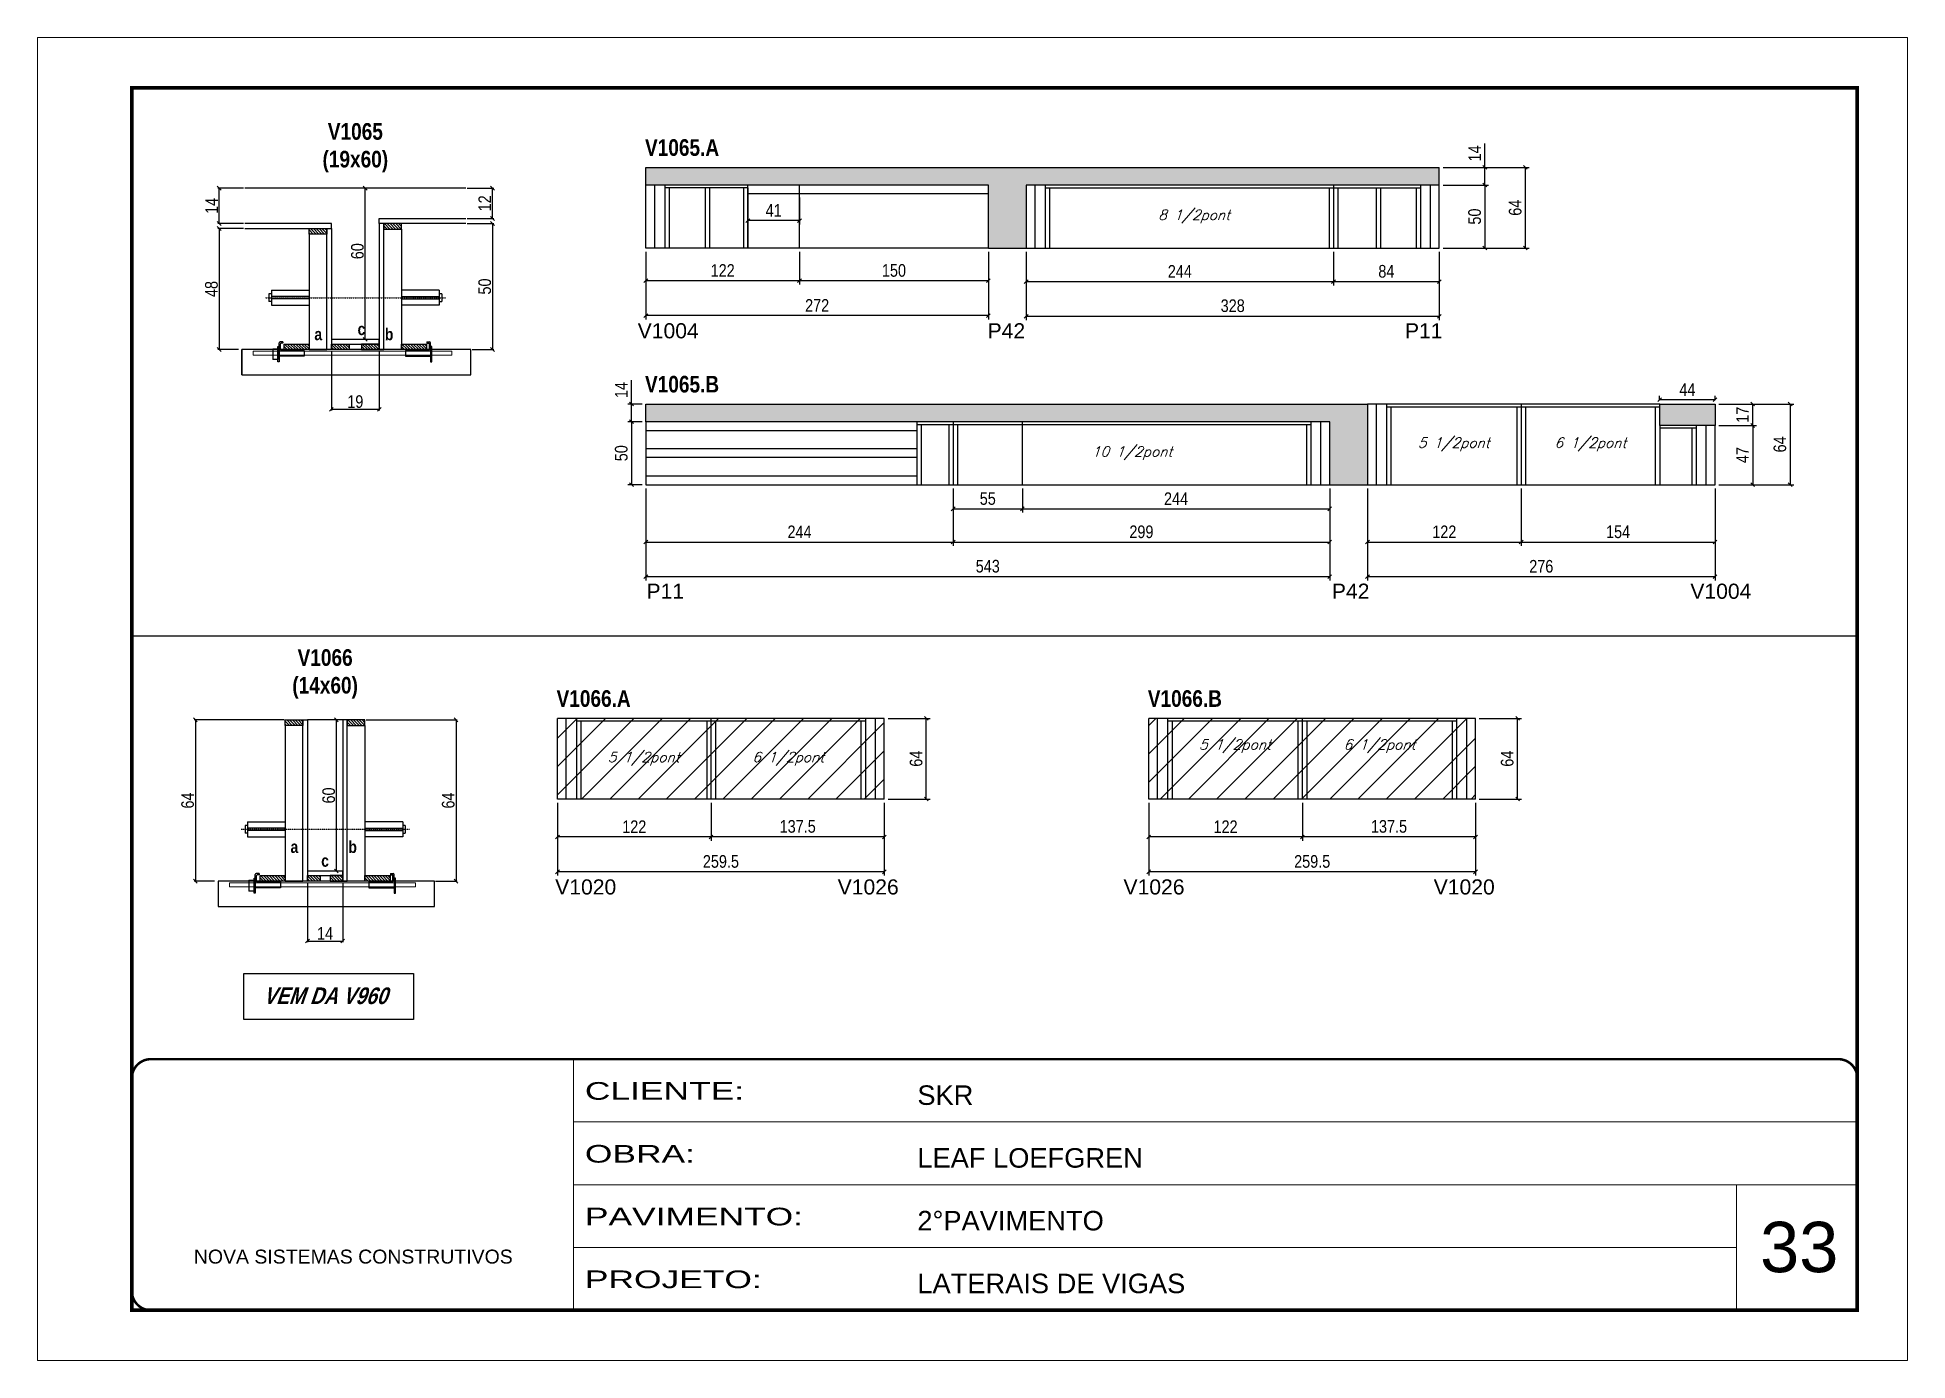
# Model space of a CAD drawing. Extents: x 3309 to 9563, y -2522 to 14608.
# Drawn here: x 3309 to 4794, y 4369 to 5419 of the extents above; entities that cross this region are included whole.
import ezdxf

# ---------------------------------------------------------------- set-up
doc = ezdxf.new("R2010")
doc.units = 0
for name, pattern in [('CONTINUO', [0]), ('DASHED', [0.75, 0.5, -0.25]), ('HIDDEN', [0.375, 0.25, -0.125])]:
    doc.linetypes.add(name, pattern=pattern)
for name, color, linetype in [('5', 5, 'Continuous'), ('barrote', 251, 'Continuous'), ('COTA', 241, 'Continuous'), ('detalhes', 4, 'Continuous'), ('NOMENCLATURA', 7, 'Continuous'), ('Painéis', 200, 'Continuous'), ('presilha', 1, 'Continuous'), ('SARR_2.2x10', 60, 'Continuous'), ('SARR_2.2x7', 40, 'Continuous'), ('SARR_3.5x7', 81, 'Continuous'), ('TENSOR', 3, 'Continuous'), ('texto', 7, 'Continuous')]:
    doc.layers.add(name, color=color, linetype=linetype)
for name, color, linetype, lineweight in [('CARIMBO', 255, 'Continuous', 9), ('CONCRETO', 251, 'Continuous', 25), ('Folhas', 255, 'Continuous', 9), ('Hachura', 251, 'Continuous', 9), ('SARRAFO DE PRESSAO', 251, 'DASHED', 9), ('SCO-___-LAJ', 2, 'Continuous', 0)]:
    doc.layers.add(name, color=color, linetype=linetype, lineweight=lineweight)
doc.styles.add('ARIAL', font='arial.ttf')
doc.styles.add('COTA TECNICA', font='techl___.ttf', dxfattribs={"height": 10})
doc.styles.add('COTA TECNICA 2X', font='techl___.ttf', dxfattribs={"height": 10})
doc.styles.add('Romans', font='romans.shx')
doc.styles.get("Standard").update_dxf_attribs({"font": 'arial.ttf'})
doc.styles.add('TECNICA', font='techb___.ttf', dxfattribs={"height": 10})
doc.styles.add('Tecnologia', font='')
doc.styles.get('Tecnologia').set_extended_font_data('Forgotten Futurist')
doc.dimstyles.new('PAINEL', dxfattribs={"dimtxt": 10, "dimasz": 3, "dimexe": 3, "dimexo": 3, "dimgap": 3, "dimtad": 1, "dimdec": 1, "dimzin": 12, "dimdsep": 46, "dimtxsty": 'COTA TECNICA', "dimblk1": 'OBLIQUE', "dimblk2": 'OBLIQUE', "dimsah": 1, "dimcen": 0.9, "dimclrd": 4, "dimclre": 4, "dimclrt": 240, "dimadec": 1, "dimazin": 3, "dimtfac": 1, "dimtdec": 1, "dimtmove": 0, "dimatfit": 3, "dimfxl": 1, "dimtolj": 1, "dimtzin": 12, "dimarcsym": 0})
doc.dimstyles.new('SECAO', dxfattribs={"dimscale": 0.333333, "dimtxt": 5, "dimasz": 9, "dimexe": 3, "dimexo": 3, "dimgap": 3, "dimtad": 1, "dimdec": 1, "dimlfac": 0.5, "dimzin": 12, "dimdsep": 46, "dimtxsty": 'COTA TECNICA 2X', "dimblk1": 'OBLIQUE', "dimblk2": 'OBLIQUE', "dimsah": 1, "dimcen": 0.9, "dimclrd": 4, "dimclre": 4, "dimclrt": 240, "dimadec": 1, "dimazin": 3, "dimtfac": 1, "dimtdec": 1, "dimtmove": 0, "dimatfit": 3, "dimfxl": 1, "dimtolj": 1, "dimtzin": 12, "dimarcsym": 0})
pattern_1 = [(135, (36778.3265, -118340.598), (-1.122532015, -1.122532015), [])]

msp = doc.modelspace()

# ---------------------------------------------------------------- texts
at = {"layer": '5', "linetype": 'Continuous'}
for s, rotation, p in [('V1004', 359.99996, (3786.02, 5180.47)), ('P42', 0.00004, (4063.86, 5180.47)), ('P11', 0.00004, (4395.26, 5180.47)), ('P11', 359.99996, (3793.03, 4973.79)), ('P42', 359.99996, (4337.23, 4973.79)), ('V1004', 359.99996, (4621.87, 4973.79)), ('V1020', 0.00004, (3720.52, 4739.12)), ('V1026', 0.00004, (3944.82, 4739.12)), ('V1026', 0.00004, (4171.76, 4739.12)), ('V1020', 0.00004, (4418.08, 4739.12))]:
    msp.add_text(s, height=12, rotation=rotation, dxfattribs=at).set_placement(p)
at = {"layer": 'CARIMBO', "style": 'ARIAL'}
msp.add_text('33', height=40, dxfattribs=at).set_placement((4677.23, 4439.4))
at = {"layer": 'detalhes', "style": 'TECNICA'}
for s, p in [('a', (3529.31, 5178.93)), ('c', (3563.61, 5183.04)), ('b', (3585.29, 5178.92)), ('b', (3556.33, 4772.11)), ('a', (3510.36, 4772.12)), ('c', (3534.73, 4761.15))]:
    msp.add_text(s, height=9.6, dxfattribs=at).set_placement(p)
at = {"layer": 'NOMENCLATURA', "style": 'TECNICA'}
for s, p in [('V1065.A', (3791.83, 5325.29)), ('V1065.B', (3791.83, 5137.49)), ('V1066.A', (3721.6, 4888.04)), ('V1066.B', (4191.08, 4888.04))]:
    msp.add_text(s, height=13.2, dxfattribs=at).set_placement(p)
at = {"layer": 'NOMENCLATURA', "char_height": 13.2, "attachment_point": 2, "style": 'TECNICA'}
for s, insert in [('V1065\\P(19x60)', (3561.82, 5351.27)), ('V1066\\P(14x60)', (3537.83, 4933.77))]:
    msp.add_mtext_dynamic_manual_height_columns(s, width=300.2766, gutter_width=1, heights=[0], dxfattribs=dict(at, insert=insert))
at = {"layer": 'NOMENCLATURA', "insert": (3537.83, 4665.36), "char_height": 13.2, "width": 300.2766, "attachment_point": 2, "style": 'TECNICA'}
msp.add_mtext('{\\Q19;VEM DA V960}', dxfattribs=at)
at = {"layer": 'texto', "color": 2, "char_height": 8, "attachment_point": 5, "style": 'Romans'}
for s, insert in [('{\\Q19;\\C256;8 1/2pont}', (4227.85, 5277.11)), ('{\\Q19;\\C256;10 1/2pont}', (4178.54, 5089.31)), ('{\\Q19;\\C256;5 1/2pont}', (4434.04, 5096.31)), ('{\\Q19;\\C256;6 1/2pont}', (4542.54, 5096.31)), ('{\\Q19;\\C256;5 1/2pont}', (4260.3, 4856.86)), ('{\\Q19;\\C256;6 1/2pont}', (4375.05, 4856.86)), ('{\\Q19;\\C256;5 1/2pont}', (3790.81, 4846.86)), ('{\\Q19;\\C256;6 1/2pont}', (3905.56, 4846.86))]:
    msp.add_mtext(s, dxfattribs=dict(at, insert=insert))

# ---------------------------------------------------------------- blocks, each defined once
blk = doc.blocks.new('9999999999')
at = {"color": 30, "linetype": 'CONTINUO'}
for p, q in [((98564.6, 34230.2), (98564.6, 34429.4)), ((98564.6, 34379.6), (99584, 34379.6)), ((98564.6, 34329.8), (99488, 34329.8)), ((99584, 34329.8), (99488, 34329.8)), ((99488, 34329.8), (99488, 34230.2)), ((98564.6, 34280), (99488, 34280))]:
    blk.add_line(p, q, dxfattribs=at)
at = {"color": 30, "linetype": 'CONTINUO', "const_width": 2}
blk.add_lwpolyline([(99584, 34230.2), (99584, 34414.4, 0.414214), (99569, 34429.4), (98229, 34429.4, 0.414214), (98214, 34414.4), (98214, 34245.2, 0.414214), (98229, 34230.2), (99584, 34230.2)], format="xyb", dxfattribs=at)
at = {"layer": 'Folhas'}
blk.add_lwpolyline([(98139, 34190.2), (99624, 34190.2), (99624, 35240.2), (98139, 35240.2)], close=True, dxfattribs=at)
at = {"layer": 'Folhas', "color": 30, "const_width": 3}
blk.add_lwpolyline([(98214, 34230.2), (99584, 34230.2), (99584, 35200.2), (98214, 35200.2)], close=True, dxfattribs=at)
at = {"color": 7, "linetype": 'Continuous', "ltscale": 5, "style": 'ARIAL'}
for s, height, p in [('SKR', 15.48, (98837.7, 34393.1)), ('LEAF LOEFGREN', 15.483, (98837.7, 34343.3)), ('2°PAVIMENTO', 15.483, (98837.7, 34293.5)), ('NOVA SISTEMAS CONSTRUTIVOS', 11.059, (98263.2, 34267.2)), ('LATERAIS DE VIGAS', 15.483, (98837.7, 34243.7))]:
    blk.add_text(s, height=height, dxfattribs=at).set_placement(p)
at = {"layer": 'Folhas', "color": 7, "style": 'Tecnologia', "width": 1.5}
for s, p in [('CLIENTE:', (98573.7, 34397.2)), ('OBRA:', (98573.7, 34347.3)), ('PAVIMENTO:', (98573.7, 34297.5)), ('PROJETO:', (98573.7, 34247.7))]:
    blk.add_text(s, height=14, dxfattribs=at).set_placement(p)
blk = doc.blocks.new('_Oblique')
at = {"color": 0, "linetype": 'ByBlock', "lineweight": -2}
blk.add_line((-0.5, -0.5), (0.5, 0.5), dxfattribs=at)
blk = doc.blocks.new('*D1205')
at = {"layer": 'COTA', "color": 4, "lineweight": -2, "transparency": 16777216}
for p, q in [((3542.8, 5170.6), (3542.8, 5123.1)), ((3580.8, 5170.6), (3580.8, 5123.1)), ((3580.8, 5124.1), (3542.8, 5124.1))]:
    blk.add_line(p, q, dxfattribs=at)
at = {"layer": 'Defpoints', "color": 0, "transparency": 16777216}
for p in [(3542.8, 5171.6), (3580.8, 5171.6), (3542.8, 5124.1)]:
    blk.add_point(p, dxfattribs=at)
at = {"layer": 'COTA', "color": 4, "lineweight": -2, "transparency": 16777216, "xscale": 3, "yscale": 3, "zscale": 3, "rotation": 180}
blk.add_blockref('_Oblique', (3542.8, 5124.1), dxfattribs=at)
at = {"layer": 'COTA', "color": 4, "lineweight": -2, "transparency": 16777216, "xscale": 3, "yscale": 3, "zscale": 3}
blk.add_blockref('_Oblique', (3580.8, 5124.1), dxfattribs=at)
at = {"layer": 'COTA', "color": 240, "transparency": 16777216, "insert": (3561.8, 5130.2), "char_height": 10, "attachment_point": 5, "style": 'COTA TECNICA 2X'}
blk.add_mtext('\\A1;19', dxfattribs=at)
blk = doc.blocks.new('PRESILHA METÁLICA 1')
at = {"layer": 'presilha'}
for p, q in [((0, 13), (6, 13)), ((0, 13), (0, 0)), ((6, 0), (0, 0)), ((6, 15.5), (7.5, 15.5)), ((6, -2.5), (6, 15.5)), ((6, 13), (6, 0)), ((7.5, 10.6), (7.5, 19.9)), ((7.5, 15.5), (7.5, -2.5)), ((37.5, 4.1), (7.5, 4.1)), ((12, 21), (8.6, 21)), ((9, 11.6), (9, 18.9)), ((12, 19.5), (9.6, 19.5)), ((37.5, 11), (9.6, 11)), ((12, 21), (12, 19.5)), ((37.5, 11), (37.5, 4.1)), ((7.5, -2.5), (6, -2.5))]:
    blk.add_line(p, q, dxfattribs=at)
for centre, radius, start, end in [((8.6, 19.9), 1.14, 90, 180), ((9.6, 18.9), 0.57, 90, 180), ((9.6, 11.6), 0.57, 180, 270)]:
    blk.add_arc(centre, radius, start, end, dxfattribs=at)
blk = doc.blocks.new('PRESILHA METÁLICA 2')
at = {"layer": 'presilha'}
for p, q in [((-5.2, 23.5), (-5.2, 22)), ((-5.2, 23.5), (-1.9, 23.5)), ((-0.8, 14.6), (-0.8, 22.4)), ((-30.8, 13.5), (-30.8, 6.6)), ((-30.8, 13.5), (-2.8, 13.5)), ((-30.8, 6.6), (-0.8, 6.6)), ((-5.2, 22), (-2.8, 22)), ((-2.2, 14.1), (-2.2, 21.4)), ((0.8, 18), (-0.8, 18)), ((-0.8, 18), (-0.8, 0)), ((-0.8, 0), (0.8, 0)), ((0.8, 0), (0.8, 18))]:
    blk.add_line(p, q, dxfattribs=at)
for centre, radius, start, end in [((-1.9, 22.4), 1.14, 0, 90), ((-2.8, 21.4), 0.57, 0, 90), ((-2.8, 14.1), 0.57, 270, 0)]:
    blk.add_arc(centre, radius, start, end, dxfattribs=at)
blk = doc.blocks.new('*D1206')
at = {"layer": 'COTA', "color": 4, "lineweight": -2, "transparency": 16777216}
for p, q in [((3473.1, 5267.6), (3452.7, 5267.6)), ((3453.7, 5267.6), (3453.7, 5171.6)), ((3469, 5171.6), (3452.7, 5171.6))]:
    blk.add_line(p, q, dxfattribs=at)
at = {"layer": 'Defpoints', "color": 0, "transparency": 16777216}
for p in [(3474.1, 5267.6), (3453.7, 5171.6), (3470, 5171.6)]:
    blk.add_point(p, dxfattribs=at)
at = {"layer": 'COTA', "color": 4, "lineweight": -2, "transparency": 16777216, "xscale": 3, "yscale": 3, "zscale": 3}
for p, rotation in [((3453.7, 5267.6), 90), ((3453.7, 5171.6), 270)]:
    blk.add_blockref('_Oblique', p, dxfattribs=dict(at, rotation=rotation))
at = {"layer": 'COTA', "color": 240, "transparency": 16777216, "insert": (3447.6, 5219.6), "char_height": 10, "attachment_point": 5, "rotation": 90, "style": 'COTA TECNICA 2X'}
blk.add_mtext('\\A1;48', dxfattribs=at)
blk = doc.blocks.new('*D1207')
at = {"layer": 'COTA', "color": 4, "lineweight": -2, "transparency": 16777216}
for p, q in [((3650.5, 5271.6), (3671.7, 5271.6)), ((3670.7, 5271.6), (3670.7, 5171.6)), ((3654.6, 5171.6), (3671.7, 5171.6))]:
    blk.add_line(p, q, dxfattribs=at)
at = {"layer": 'Defpoints', "color": 0, "transparency": 16777216}
for p in [(3649.5, 5271.6), (3653.6, 5171.6), (3670.7, 5171.6)]:
    blk.add_point(p, dxfattribs=at)
at = {"layer": 'COTA', "color": 4, "lineweight": -2, "transparency": 16777216, "xscale": 3, "yscale": 3, "zscale": 3}
for p, rotation in [((3670.7, 5271.6), 90), ((3670.7, 5171.6), 270)]:
    blk.add_blockref('_Oblique', p, dxfattribs=dict(at, rotation=rotation))
at = {"layer": 'COTA', "color": 240, "transparency": 16777216, "insert": (3664.6, 5221.6), "char_height": 10, "attachment_point": 5, "rotation": 90, "style": 'COTA TECNICA 2X'}
blk.add_mtext('\\A1;50', dxfattribs=at)
blk = doc.blocks.new('*D1208')
at = {"layer": 'COTA', "color": 4, "lineweight": -2, "transparency": 16777216}
for p, q in [((3579.8, 5299.6), (3568.6, 5299.6)), ((3569.6, 5179.6), (3569.6, 5299.6)), ((3579.8, 5179.6), (3568.6, 5179.6))]:
    blk.add_line(p, q, dxfattribs=at)
at = {"layer": 'Defpoints', "color": 0, "transparency": 16777216}
for p in [(3569.6, 5299.6), (3580.8, 5299.6), (3580.8, 5179.6)]:
    blk.add_point(p, dxfattribs=at)
at = {"layer": 'COTA', "color": 4, "lineweight": -2, "transparency": 16777216, "xscale": 3, "yscale": 3, "zscale": 3}
for p, rotation in [((3569.6, 5299.6), 90), ((3569.6, 5179.6), 270)]:
    blk.add_blockref('_Oblique', p, dxfattribs=dict(at, rotation=rotation))
at = {"layer": 'COTA', "color": 240, "transparency": 16777216, "insert": (3563.5, 5249.6), "char_height": 10, "attachment_point": 5, "rotation": 90, "style": 'COTA TECNICA 2X'}
blk.add_mtext('\\A1;60', dxfattribs=at)
blk = doc.blocks.new('*D1209')
at = {"layer": 'COTA', "color": 4, "lineweight": -2, "transparency": 16777216}
for p, q in [((3650.5, 5299.6), (3671.7, 5299.6)), ((3670.7, 5275.6), (3670.7, 5299.6)), ((3650.5, 5275.6), (3671.7, 5275.6))]:
    blk.add_line(p, q, dxfattribs=at)
at = {"layer": 'Defpoints', "color": 0, "transparency": 16777216}
for p in [(3649.5, 5299.6), (3670.7, 5299.6), (3649.5, 5275.6)]:
    blk.add_point(p, dxfattribs=at)
at = {"layer": 'COTA', "color": 4, "lineweight": -2, "transparency": 16777216, "xscale": 3, "yscale": 3, "zscale": 3}
for p, rotation in [((3670.7, 5299.6), 90), ((3670.7, 5275.6), 270)]:
    blk.add_blockref('_Oblique', p, dxfattribs=dict(at, rotation=rotation))
at = {"layer": 'COTA', "color": 240, "transparency": 16777216, "insert": (3664.6, 5287.6), "char_height": 10, "attachment_point": 5, "rotation": 90, "style": 'COTA TECNICA 2X'}
blk.add_mtext('\\A1;12', dxfattribs=at)
blk = doc.blocks.new('*D1210')
at = {"layer": 'COTA', "color": 4, "lineweight": -2, "transparency": 16777216}
for p, q in [((3473.1, 5299.6), (3452.7, 5299.6)), ((3453.7, 5271.6), (3453.7, 5299.6)), ((3473.1, 5271.6), (3452.7, 5271.6))]:
    blk.add_line(p, q, dxfattribs=at)
at = {"layer": 'Defpoints', "color": 0, "transparency": 16777216}
for p in [(3453.7, 5299.6), (3474.1, 5299.6), (3474.1, 5271.6)]:
    blk.add_point(p, dxfattribs=at)
at = {"layer": 'COTA', "color": 4, "lineweight": -2, "transparency": 16777216, "xscale": 3, "yscale": 3, "zscale": 3}
for p, rotation in [((3453.7, 5299.6), 90), ((3453.7, 5271.6), 270)]:
    blk.add_blockref('_Oblique', p, dxfattribs=dict(at, rotation=rotation))
at = {"layer": 'COTA', "color": 240, "transparency": 16777216, "insert": (3447.7, 5285.6), "char_height": 10, "attachment_point": 5, "rotation": 90, "style": 'COTA TECNICA 2X'}
blk.add_mtext('\\A1;14', dxfattribs=at)
blk = doc.blocks.new('*D1211')
at = {"layer": 'COTA', "color": 4, "linetype": 'ByBlock', "lineweight": -2, "transparency": 16777216}
for p, q in [((3914.5, 5249.1), (3914.5, 5223.2)), ((4064.5, 5249.1), (4064.5, 5223.2)), ((4064.5, 5226.2), (3914.5, 5226.2))]:
    blk.add_line(p, q, dxfattribs=at)
at = {"layer": 'Defpoints', "color": 0, "linetype": 'ByBlock', "transparency": 16777216}
for p in [(3914.5, 5252.1), (4064.5, 5252.1), (3914.5, 5226.2)]:
    blk.add_point(p, dxfattribs=at)
at = {"layer": 'COTA', "color": 4, "linetype": 'ByBlock', "lineweight": -2, "transparency": 16777216, "xscale": 3, "yscale": 3, "zscale": 3, "rotation": 180}
blk.add_blockref('_Oblique', (3914.5, 5226.2), dxfattribs=at)
at = {"layer": 'COTA', "color": 4, "linetype": 'ByBlock', "lineweight": -2, "transparency": 16777216, "xscale": 3, "yscale": 3, "zscale": 3}
blk.add_blockref('_Oblique', (4064.5, 5226.2), dxfattribs=at)
at = {"layer": 'COTA', "color": 240, "linetype": 'ByBlock', "transparency": 16777216, "insert": (3989.5, 5234.3), "char_height": 10, "attachment_point": 5, "style": 'COTA TECNICA'}
blk.add_mtext('\\A1;150', dxfattribs=at)
blk = doc.blocks.new('*D1212')
at = {"layer": 'COTA', "color": 4, "linetype": 'ByBlock', "lineweight": -2, "transparency": 16777216}
for p, q in [((3792.5, 5249.1), (3792.5, 5223.2)), ((3914.5, 5249.1), (3914.5, 5223.2)), ((3914.5, 5226.2), (3792.5, 5226.2))]:
    blk.add_line(p, q, dxfattribs=at)
at = {"layer": 'Defpoints', "color": 0, "linetype": 'ByBlock', "transparency": 16777216}
for p in [(3792.5, 5252.1), (3914.5, 5252.1), (3792.5, 5226.2)]:
    blk.add_point(p, dxfattribs=at)
at = {"layer": 'COTA', "color": 4, "linetype": 'ByBlock', "lineweight": -2, "transparency": 16777216, "xscale": 3, "yscale": 3, "zscale": 3, "rotation": 180}
blk.add_blockref('_Oblique', (3792.5, 5226.2), dxfattribs=at)
at = {"layer": 'COTA', "color": 4, "linetype": 'ByBlock', "lineweight": -2, "transparency": 16777216, "xscale": 3, "yscale": 3, "zscale": 3}
blk.add_blockref('_Oblique', (3914.5, 5226.2), dxfattribs=at)
at = {"layer": 'COTA', "color": 240, "linetype": 'ByBlock', "transparency": 16777216, "insert": (3853.5, 5234.3), "char_height": 10, "attachment_point": 5, "style": 'COTA TECNICA'}
blk.add_mtext('\\A1;122', dxfattribs=at)
blk = doc.blocks.new('*D1213')
at = {"layer": 'COTA', "color": 4, "linetype": 'ByBlock', "lineweight": -2, "transparency": 16777216}
for p, q in [((3792.5, 5249.1), (3792.5, 5195.5)), ((4064.5, 5249.1), (4064.5, 5195.5)), ((4064.5, 5198.5), (3792.5, 5198.5))]:
    blk.add_line(p, q, dxfattribs=at)
at = {"layer": 'Defpoints', "color": 0, "linetype": 'ByBlock', "transparency": 16777216}
for p in [(3792.5, 5252.1), (4064.5, 5252.1), (3792.5, 5198.5)]:
    blk.add_point(p, dxfattribs=at)
at = {"layer": 'COTA', "color": 4, "linetype": 'ByBlock', "lineweight": -2, "transparency": 16777216, "xscale": 3, "yscale": 3, "zscale": 3, "rotation": 180}
blk.add_blockref('_Oblique', (3792.5, 5198.5), dxfattribs=at)
at = {"layer": 'COTA', "color": 4, "linetype": 'ByBlock', "lineweight": -2, "transparency": 16777216, "xscale": 3, "yscale": 3, "zscale": 3}
blk.add_blockref('_Oblique', (4064.5, 5198.5), dxfattribs=at)
at = {"layer": 'COTA', "color": 240, "linetype": 'ByBlock', "transparency": 16777216, "insert": (3928.5, 5206.6), "char_height": 10, "attachment_point": 5, "style": 'COTA TECNICA'}
blk.add_mtext('\\A1;272', dxfattribs=at)
blk = doc.blocks.new('*D1214')
at = {"layer": 'COTA', "color": 4, "lineweight": -2, "transparency": 16777216}
for p, q in [((3873.5, 5292.1), (3873.5, 5270.9)), ((3914.5, 5292.1), (3914.5, 5270.9)), ((3914.5, 5273.9), (3873.5, 5273.9))]:
    blk.add_line(p, q, dxfattribs=at)
at = {"layer": 'Defpoints', "color": 0, "transparency": 16777216}
for p in [(3873.5, 5295.1), (3914.5, 5295.1), (3873.5, 5273.9)]:
    blk.add_point(p, dxfattribs=at)
at = {"layer": 'COTA', "color": 4, "lineweight": -2, "transparency": 16777216, "xscale": 3, "yscale": 3, "zscale": 3, "rotation": 180}
blk.add_blockref('_Oblique', (3873.5, 5273.9), dxfattribs=at)
at = {"layer": 'COTA', "color": 4, "lineweight": -2, "transparency": 16777216, "xscale": 3, "yscale": 3, "zscale": 3}
blk.add_blockref('_Oblique', (3914.5, 5273.9), dxfattribs=at)
at = {"layer": 'COTA', "color": 240, "transparency": 16777216, "insert": (3894, 5282), "char_height": 10, "attachment_point": 5, "style": 'COTA TECNICA'}
blk.add_mtext('\\A1;41', dxfattribs=at)
blk = doc.blocks.new('*D1215')
at = {"layer": 'COTA', "color": 4, "lineweight": -2, "transparency": 16777216}
for p, q in [((4094.5, 5249.1), (4094.5, 5195)), ((4422.5, 5249.1), (4422.5, 5195)), ((4094.5, 5198), (4422.5, 5198))]:
    blk.add_line(p, q, dxfattribs=at)
at = {"layer": 'Defpoints', "color": 0, "transparency": 16777216}
for p in [(4094.5, 5252.1), (4422.5, 5252.1), (4422.5, 5198)]:
    blk.add_point(p, dxfattribs=at)
at = {"layer": 'COTA', "color": 4, "lineweight": -2, "transparency": 16777216, "xscale": 3, "yscale": 3, "zscale": 3, "rotation": 180}
blk.add_blockref('_Oblique', (4094.5, 5198), dxfattribs=at)
at = {"layer": 'COTA', "color": 4, "lineweight": -2, "transparency": 16777216, "xscale": 3, "yscale": 3, "zscale": 3}
blk.add_blockref('_Oblique', (4422.5, 5198), dxfattribs=at)
at = {"layer": 'COTA', "color": 240, "transparency": 16777216, "insert": (4258.5, 5206.3), "char_height": 10, "attachment_point": 5, "style": 'COTA TECNICA'}
blk.add_mtext('\\A1;328', dxfattribs=at)
blk = doc.blocks.new('*D1216')
at = {"layer": 'COTA', "color": 4, "lineweight": -2, "transparency": 16777216}
for p, q in [((4094.5, 5249.1), (4094.5, 5222.5)), ((4338.5, 5249.1), (4338.5, 5222.5)), ((4094.5, 5225.5), (4338.5, 5225.5))]:
    blk.add_line(p, q, dxfattribs=at)
at = {"layer": 'Defpoints', "color": 0, "transparency": 16777216}
for p in [(4094.5, 5252.1), (4338.5, 5252.1), (4338.5, 5225.5)]:
    blk.add_point(p, dxfattribs=at)
at = {"layer": 'COTA', "color": 4, "lineweight": -2, "transparency": 16777216, "xscale": 3, "yscale": 3, "zscale": 3, "rotation": 180}
blk.add_blockref('_Oblique', (4094.5, 5225.5), dxfattribs=at)
at = {"layer": 'COTA', "color": 4, "lineweight": -2, "transparency": 16777216, "xscale": 3, "yscale": 3, "zscale": 3}
blk.add_blockref('_Oblique', (4338.5, 5225.5), dxfattribs=at)
at = {"layer": 'COTA', "color": 240, "transparency": 16777216, "insert": (4216.5, 5233.6), "char_height": 10, "attachment_point": 5, "style": 'COTA TECNICA'}
blk.add_mtext('\\A1;244', dxfattribs=at)
blk = doc.blocks.new('*D1217')
at = {"layer": 'COTA', "color": 4, "lineweight": -2, "transparency": 16777216}
for p, q in [((4338.5, 5249.1), (4338.5, 5222.5)), ((4422.5, 5249.1), (4422.5, 5222.5)), ((4338.5, 5225.5), (4422.5, 5225.5))]:
    blk.add_line(p, q, dxfattribs=at)
at = {"layer": 'Defpoints', "color": 0, "transparency": 16777216}
for p in [(4338.5, 5252.1), (4422.5, 5252.1), (4422.5, 5225.5)]:
    blk.add_point(p, dxfattribs=at)
at = {"layer": 'COTA', "color": 4, "lineweight": -2, "transparency": 16777216, "xscale": 3, "yscale": 3, "zscale": 3, "rotation": 180}
blk.add_blockref('_Oblique', (4338.5, 5225.5), dxfattribs=at)
at = {"layer": 'COTA', "color": 4, "lineweight": -2, "transparency": 16777216, "xscale": 3, "yscale": 3, "zscale": 3}
blk.add_blockref('_Oblique', (4422.5, 5225.5), dxfattribs=at)
at = {"layer": 'COTA', "color": 240, "transparency": 16777216, "insert": (4380.5, 5233.6), "char_height": 10, "attachment_point": 5, "style": 'COTA TECNICA'}
blk.add_mtext('\\A1;84', dxfattribs=at)
blk = doc.blocks.new('*D1218')
at = {"layer": 'COTA', "color": 4, "lineweight": -2, "transparency": 16777216}
for p, q in [((4425.5, 5302.1), (4461.7, 5302.1)), ((4458.7, 5302.1), (4458.7, 5252.1)), ((4425.5, 5252.1), (4461.7, 5252.1))]:
    blk.add_line(p, q, dxfattribs=at)
at = {"layer": 'Defpoints', "color": 0, "transparency": 16777216}
for p in [(4422.5, 5302.1), (4422.5, 5252.1), (4458.7, 5252.1)]:
    blk.add_point(p, dxfattribs=at)
at = {"layer": 'COTA', "color": 4, "lineweight": -2, "transparency": 16777216, "xscale": 3, "yscale": 3, "zscale": 3}
for p, rotation in [((4458.7, 5302.1), 90), ((4458.7, 5252.1), 270)]:
    blk.add_blockref('_Oblique', p, dxfattribs=dict(at, rotation=rotation))
at = {"layer": 'COTA', "color": 240, "transparency": 16777216, "insert": (4450.6, 5277.1), "char_height": 10, "attachment_point": 5, "rotation": 90, "style": 'COTA TECNICA'}
blk.add_mtext('\\A1;50', dxfattribs=at)
blk = doc.blocks.new('*D1219')
at = {"layer": 'COTA', "color": 4, "lineweight": -2, "transparency": 16777216}
for p, q in [((4458.7, 5316.1), (4458.7, 5335.2)), ((4425.5, 5316.1), (4461.7, 5316.1)), ((4425.5, 5302.1), (4461.7, 5302.1)), ((4458.7, 5302.1), (4458.7, 5316.1))]:
    blk.add_line(p, q, dxfattribs=at)
at = {"layer": 'Defpoints', "color": 0, "transparency": 16777216}
for p in [(4422.5, 5316.1), (4422.5, 5302.1), (4458.7, 5316.1)]:
    blk.add_point(p, dxfattribs=at)
at = {"layer": 'COTA', "color": 4, "lineweight": -2, "transparency": 16777216, "xscale": 3, "yscale": 3, "zscale": 3}
for p, rotation in [((4458.7, 5316.1), 90), ((4458.7, 5302.1), 270)]:
    blk.add_blockref('_Oblique', p, dxfattribs=dict(at, rotation=rotation))
at = {"layer": 'COTA', "color": 240, "transparency": 16777216, "insert": (4450.7, 5327.2), "char_height": 10, "attachment_point": 5, "rotation": 90, "style": 'COTA TECNICA'}
blk.add_mtext('\\A1;14', dxfattribs=at)
blk = doc.blocks.new('*D1220')
at = {"layer": 'COTA', "color": 4, "lineweight": -2, "transparency": 16777216}
for p, q in [((4425.5, 5316.1), (4493.9, 5316.1)), ((4490.9, 5252.1), (4490.9, 5316.1)), ((4425.5, 5252.1), (4493.9, 5252.1))]:
    blk.add_line(p, q, dxfattribs=at)
at = {"layer": 'Defpoints', "color": 0, "transparency": 16777216}
for p in [(4422.5, 5316.1), (4490.9, 5316.1), (4422.5, 5252.1)]:
    blk.add_point(p, dxfattribs=at)
at = {"layer": 'COTA', "color": 4, "lineweight": -2, "transparency": 16777216, "xscale": 3, "yscale": 3, "zscale": 3}
for p, rotation in [((4490.9, 5316.1), 90), ((4490.9, 5252.1), 270)]:
    blk.add_blockref('_Oblique', p, dxfattribs=dict(at, rotation=rotation))
at = {"layer": 'COTA', "color": 240, "transparency": 16777216, "insert": (4482.8, 5284.1), "char_height": 10, "attachment_point": 5, "rotation": 90, "style": 'COTA TECNICA'}
blk.add_mtext('\\A1;64', dxfattribs=at)
blk = doc.blocks.new('*D1221')
at = {"layer": 'COTA', "color": 4, "lineweight": -2, "transparency": 16777216}
for p, q in [((3792.5, 5061.3), (3792.5, 4988.4)), ((4335.5, 5061.3), (4335.5, 4988.4)), ((3792.5, 4991.4), (4335.5, 4991.4))]:
    blk.add_line(p, q, dxfattribs=at)
at = {"layer": 'Defpoints', "color": 0, "transparency": 16777216}
for p in [(3792.5, 5064.3), (4335.5, 5064.3), (4335.5, 4991.4)]:
    blk.add_point(p, dxfattribs=at)
at = {"layer": 'COTA', "color": 4, "lineweight": -2, "transparency": 16777216, "xscale": 3, "yscale": 3, "zscale": 3, "rotation": 180}
blk.add_blockref('_Oblique', (3792.5, 4991.4), dxfattribs=at)
at = {"layer": 'COTA', "color": 4, "lineweight": -2, "transparency": 16777216, "xscale": 3, "yscale": 3, "zscale": 3}
blk.add_blockref('_Oblique', (4335.5, 4991.4), dxfattribs=at)
at = {"layer": 'COTA', "color": 240, "transparency": 16777216, "insert": (4064, 4999.6), "char_height": 10, "attachment_point": 5, "style": 'COTA TECNICA'}
blk.add_mtext('\\A1;543', dxfattribs=at)
blk = doc.blocks.new('*D1222')
at = {"layer": 'COTA', "color": 4, "lineweight": -2, "transparency": 16777216}
for p, q in [((3792.5, 5061.3), (3792.5, 5015.8)), ((4036.5, 5061.3), (4036.5, 5015.8)), ((3792.5, 5018.8), (4036.5, 5018.8))]:
    blk.add_line(p, q, dxfattribs=at)
at = {"layer": 'Defpoints', "color": 0, "transparency": 16777216}
for p in [(3792.5, 5064.3), (4036.5, 5064.3), (4036.5, 5018.8)]:
    blk.add_point(p, dxfattribs=at)
at = {"layer": 'COTA', "color": 4, "lineweight": -2, "transparency": 16777216, "xscale": 3, "yscale": 3, "zscale": 3, "rotation": 180}
blk.add_blockref('_Oblique', (3792.5, 5018.8), dxfattribs=at)
at = {"layer": 'COTA', "color": 4, "lineweight": -2, "transparency": 16777216, "xscale": 3, "yscale": 3, "zscale": 3}
blk.add_blockref('_Oblique', (4036.5, 5018.8), dxfattribs=at)
at = {"layer": 'COTA', "color": 240, "transparency": 16777216, "insert": (3914.5, 5026.9), "char_height": 10, "attachment_point": 5, "style": 'COTA TECNICA'}
blk.add_mtext('\\A1;244', dxfattribs=at)
blk = doc.blocks.new('*D1223')
at = {"layer": 'COTA', "color": 4, "lineweight": -2, "transparency": 16777216}
for p, q in [((4036.5, 5061.3), (4036.5, 5015.8)), ((4335.5, 5061.3), (4335.5, 5015.8)), ((4036.5, 5018.8), (4335.5, 5018.8))]:
    blk.add_line(p, q, dxfattribs=at)
at = {"layer": 'Defpoints', "color": 0, "transparency": 16777216}
for p in [(4036.5, 5064.3), (4335.5, 5064.3), (4335.5, 5018.8)]:
    blk.add_point(p, dxfattribs=at)
at = {"layer": 'COTA', "color": 4, "lineweight": -2, "transparency": 16777216, "xscale": 3, "yscale": 3, "zscale": 3, "rotation": 180}
blk.add_blockref('_Oblique', (4036.5, 5018.8), dxfattribs=at)
at = {"layer": 'COTA', "color": 4, "lineweight": -2, "transparency": 16777216, "xscale": 3, "yscale": 3, "zscale": 3}
blk.add_blockref('_Oblique', (4335.5, 5018.8), dxfattribs=at)
at = {"layer": 'COTA', "color": 240, "transparency": 16777216, "insert": (4186, 5026.9), "char_height": 10, "attachment_point": 5, "style": 'COTA TECNICA'}
blk.add_mtext('\\A1;299', dxfattribs=at)
blk = doc.blocks.new('*D1224')
at = {"layer": 'COTA', "color": 4, "lineweight": -2, "transparency": 16777216}
for p, q in [((4036.5, 5061.3), (4036.5, 5042.2)), ((4091.5, 5061.3), (4091.5, 5042.2)), ((4036.5, 5045.2), (4091.5, 5045.2))]:
    blk.add_line(p, q, dxfattribs=at)
at = {"layer": 'Defpoints', "color": 0, "transparency": 16777216}
for p in [(4036.5, 5064.3), (4091.5, 5064.3), (4091.5, 5045.2)]:
    blk.add_point(p, dxfattribs=at)
at = {"layer": 'COTA', "color": 4, "lineweight": -2, "transparency": 16777216, "xscale": 3, "yscale": 3, "zscale": 3, "rotation": 180}
blk.add_blockref('_Oblique', (4036.5, 5045.2), dxfattribs=at)
at = {"layer": 'COTA', "color": 4, "lineweight": -2, "transparency": 16777216, "xscale": 3, "yscale": 3, "zscale": 3}
blk.add_blockref('_Oblique', (4091.5, 5045.2), dxfattribs=at)
at = {"layer": 'COTA', "color": 240, "transparency": 16777216, "insert": (4064, 5053.3), "char_height": 10, "attachment_point": 5, "style": 'COTA TECNICA'}
blk.add_mtext('\\A1;55', dxfattribs=at)
blk = doc.blocks.new('*D1225')
at = {"layer": 'COTA', "color": 4, "lineweight": -2, "transparency": 16777216}
for p, q in [((4091.5, 5061.3), (4091.5, 5042.2)), ((4335.5, 5061.3), (4335.5, 5042.2)), ((4091.5, 5045.2), (4335.5, 5045.2))]:
    blk.add_line(p, q, dxfattribs=at)
at = {"layer": 'Defpoints', "color": 0, "transparency": 16777216}
for p in [(4091.5, 5064.3), (4335.5, 5064.3), (4335.5, 5045.2)]:
    blk.add_point(p, dxfattribs=at)
at = {"layer": 'COTA', "color": 4, "lineweight": -2, "transparency": 16777216, "xscale": 3, "yscale": 3, "zscale": 3, "rotation": 180}
blk.add_blockref('_Oblique', (4091.5, 5045.2), dxfattribs=at)
at = {"layer": 'COTA', "color": 4, "lineweight": -2, "transparency": 16777216, "xscale": 3, "yscale": 3, "zscale": 3}
blk.add_blockref('_Oblique', (4335.5, 5045.2), dxfattribs=at)
at = {"layer": 'COTA', "color": 240, "transparency": 16777216, "insert": (4213.5, 5053.2), "char_height": 10, "attachment_point": 5, "style": 'COTA TECNICA'}
blk.add_mtext('\\A1;244', dxfattribs=at)
blk = doc.blocks.new('*D1227')
at = {"layer": 'COTA', "color": 4, "lineweight": -2, "transparency": 16777216}
for p, q in [((4365.5, 5061.3), (4365.5, 4988.4)), ((4641.5, 5061.3), (4641.5, 4988.4)), ((4365.5, 4991.4), (4641.5, 4991.4))]:
    blk.add_line(p, q, dxfattribs=at)
at = {"layer": 'Defpoints', "color": 0, "transparency": 16777216}
for p in [(4365.5, 5064.3), (4641.5, 5064.3), (4641.5, 4991.4)]:
    blk.add_point(p, dxfattribs=at)
at = {"layer": 'COTA', "color": 4, "lineweight": -2, "transparency": 16777216, "xscale": 3, "yscale": 3, "zscale": 3, "rotation": 180}
blk.add_blockref('_Oblique', (4365.5, 4991.4), dxfattribs=at)
at = {"layer": 'COTA', "color": 4, "lineweight": -2, "transparency": 16777216, "xscale": 3, "yscale": 3, "zscale": 3}
blk.add_blockref('_Oblique', (4641.5, 4991.4), dxfattribs=at)
at = {"layer": 'COTA', "color": 240, "transparency": 16777216, "insert": (4503.5, 4999.5), "char_height": 10, "attachment_point": 5, "style": 'COTA TECNICA'}
blk.add_mtext('\\A1;276', dxfattribs=at)
blk = doc.blocks.new('*D1226')
at = {"layer": 'COTA', "color": 4, "lineweight": -2, "transparency": 16777216}
for p, q in [((4644.5, 5128.3), (4704.1, 5128.3)), ((4701.1, 5128.3), (4701.1, 5064.3)), ((4644.5, 5064.3), (4704.1, 5064.3))]:
    blk.add_line(p, q, dxfattribs=at)
at = {"layer": 'Defpoints', "color": 0, "transparency": 16777216}
for p in [(4641.5, 5128.3, 0), (4641.5, 5064.3, 0), (4701.1, 5064.3)]:
    blk.add_point(p, dxfattribs=at)
at = {"layer": 'COTA', "color": 4, "lineweight": -2, "transparency": 16777216, "xscale": 3, "yscale": 3, "zscale": 3}
for p, rotation in [((4701.1, 5128.3), 90), ((4701.1, 5064.3), 270)]:
    blk.add_blockref('_Oblique', p, dxfattribs=dict(at, rotation=rotation))
at = {"layer": 'COTA', "color": 240, "transparency": 16777216, "insert": (4693, 5096.3), "char_height": 10, "attachment_point": 5, "rotation": 90, "style": 'COTA TECNICA'}
blk.add_mtext('\\A1;64', dxfattribs=at)
blk = doc.blocks.new('*D1228')
at = {"layer": 'COTA', "color": 4, "lineweight": -2, "transparency": 16777216}
for p, q in [((4597.5, 5131.3), (4597.5, 5134.8)), ((4597.5, 5131.8), (4641.5, 5131.8)), ((4641.5, 5131.3), (4641.5, 5134.8))]:
    blk.add_line(p, q, dxfattribs=at)
at = {"layer": 'Defpoints', "color": 0, "transparency": 16777216}
for p in [(4597.5, 5128.3), (4641.5, 5131.8), (4641.5, 5128.3)]:
    blk.add_point(p, dxfattribs=at)
at = {"layer": 'COTA', "color": 4, "lineweight": -2, "transparency": 16777216, "xscale": 3, "yscale": 3, "zscale": 3, "rotation": 180}
blk.add_blockref('_Oblique', (4597.5, 5131.8), dxfattribs=at)
at = {"layer": 'COTA', "color": 4, "lineweight": -2, "transparency": 16777216, "xscale": 3, "yscale": 3, "zscale": 3}
blk.add_blockref('_Oblique', (4641.5, 5131.8), dxfattribs=at)
at = {"layer": 'COTA', "color": 240, "transparency": 16777216, "insert": (4619.5, 5139.8), "char_height": 10, "attachment_point": 5, "style": 'COTA TECNICA'}
blk.add_mtext('\\A1;44', dxfattribs=at)
blk = doc.blocks.new('*D1229')
at = {"layer": 'COTA', "color": 4, "lineweight": -2, "transparency": 16777216}
for p, q in [((4644.5, 5111.3), (4674.4, 5111.3)), ((4671.4, 5111.3), (4671.4, 5064.3)), ((4644.5, 5064.3), (4674.4, 5064.3))]:
    blk.add_line(p, q, dxfattribs=at)
at = {"layer": 'Defpoints', "color": 0, "transparency": 16777216}
for p in [(4641.5, 5111.3), (4641.5, 5064.3), (4671.4, 5064.3)]:
    blk.add_point(p, dxfattribs=at)
at = {"layer": 'COTA', "color": 4, "lineweight": -2, "transparency": 16777216, "xscale": 3, "yscale": 3, "zscale": 3}
for p, rotation in [((4671.4, 5111.3), 90), ((4671.4, 5064.3), 270)]:
    blk.add_blockref('_Oblique', p, dxfattribs=dict(at, rotation=rotation))
at = {"layer": 'COTA', "color": 240, "transparency": 16777216, "insert": (4663.3, 5087.8), "char_height": 10, "attachment_point": 5, "rotation": 90, "style": 'COTA TECNICA'}
blk.add_mtext('\\A1;47', dxfattribs=at)
blk = doc.blocks.new('*D1230')
at = {"layer": 'COTA', "color": 4, "lineweight": -2, "transparency": 16777216}
for p, q in [((4644.5, 5128.3), (4674.4, 5128.3)), ((4671.4, 5111.3), (4671.4, 5128.3)), ((4644.5, 5111.3), (4674.4, 5111.3))]:
    blk.add_line(p, q, dxfattribs=at)
at = {"layer": 'Defpoints', "color": 0, "transparency": 16777216}
for p in [(4641.5, 5128.3), (4671.4, 5128.3), (4641.5, 5111.3)]:
    blk.add_point(p, dxfattribs=at)
at = {"layer": 'COTA', "color": 4, "lineweight": -2, "transparency": 16777216, "xscale": 3, "yscale": 3, "zscale": 3}
for p, rotation in [((4671.4, 5128.3), 90), ((4671.4, 5111.3), 270)]:
    blk.add_blockref('_Oblique', p, dxfattribs=dict(at, rotation=rotation))
at = {"layer": 'COTA', "color": 240, "transparency": 16777216, "insert": (4663.3, 5119.8), "char_height": 10, "attachment_point": 5, "rotation": 90, "style": 'COTA TECNICA'}
blk.add_mtext('\\A1;17', dxfattribs=at)
blk = doc.blocks.new('*D1231')
at = {"layer": 'COTA', "color": 4, "lineweight": -2, "transparency": 16777216}
for p, q in [((4365.5, 5061.3), (4365.5, 5015.8)), ((4487.5, 5061.3), (4487.5, 5015.8)), ((4365.5, 5018.8), (4487.5, 5018.8))]:
    blk.add_line(p, q, dxfattribs=at)
at = {"layer": 'Defpoints', "color": 0, "transparency": 16777216}
for p in [(4365.5, 5064.3), (4487.5, 5064.3), (4487.5, 5018.8)]:
    blk.add_point(p, dxfattribs=at)
at = {"layer": 'COTA', "color": 4, "lineweight": -2, "transparency": 16777216, "xscale": 3, "yscale": 3, "zscale": 3, "rotation": 180}
blk.add_blockref('_Oblique', (4365.5, 5018.8), dxfattribs=at)
at = {"layer": 'COTA', "color": 4, "lineweight": -2, "transparency": 16777216, "xscale": 3, "yscale": 3, "zscale": 3}
blk.add_blockref('_Oblique', (4487.5, 5018.8), dxfattribs=at)
at = {"layer": 'COTA', "color": 240, "transparency": 16777216, "insert": (4426.5, 5026.9), "char_height": 10, "attachment_point": 5, "style": 'COTA TECNICA'}
blk.add_mtext('\\A1;122', dxfattribs=at)
blk = doc.blocks.new('*D1232')
at = {"layer": 'COTA', "color": 4, "lineweight": -2, "transparency": 16777216}
for p, q in [((4487.5, 5061.3), (4487.5, 5015.8)), ((4641.5, 5061.3), (4641.5, 5015.8)), ((4487.5, 5018.8), (4641.5, 5018.8))]:
    blk.add_line(p, q, dxfattribs=at)
at = {"layer": 'Defpoints', "color": 0, "transparency": 16777216}
for p in [(4487.5, 5064.3), (4641.5, 5064.3), (4641.5, 5018.8)]:
    blk.add_point(p, dxfattribs=at)
at = {"layer": 'COTA', "color": 4, "lineweight": -2, "transparency": 16777216, "xscale": 3, "yscale": 3, "zscale": 3, "rotation": 180}
blk.add_blockref('_Oblique', (4487.5, 5018.8), dxfattribs=at)
at = {"layer": 'COTA', "color": 4, "lineweight": -2, "transparency": 16777216, "xscale": 3, "yscale": 3, "zscale": 3}
blk.add_blockref('_Oblique', (4641.5, 5018.8), dxfattribs=at)
at = {"layer": 'COTA', "color": 240, "transparency": 16777216, "insert": (4564.5, 5026.9), "char_height": 10, "attachment_point": 5, "style": 'COTA TECNICA'}
blk.add_mtext('\\A1;154', dxfattribs=at)
blk = doc.blocks.new('*D1233')
at = {"layer": 'COTA', "color": 4, "lineweight": -2, "transparency": 16777216}
for p, q in [((3789.5, 5114.3), (3778.1, 5114.3)), ((3781.1, 5114.3), (3781.1, 5064.3)), ((3789.5, 5064.3), (3778.1, 5064.3))]:
    blk.add_line(p, q, dxfattribs=at)
at = {"layer": 'Defpoints', "color": 0, "transparency": 16777216}
for p in [(3792.5, 5114.3), (3781.1, 5064.3), (3792.5, 5064.3)]:
    blk.add_point(p, dxfattribs=at)
at = {"layer": 'COTA', "color": 4, "lineweight": -2, "transparency": 16777216, "xscale": 3, "yscale": 3, "zscale": 3}
for p, rotation in [((3781.1, 5114.3), 90), ((3781.1, 5064.3), 270)]:
    blk.add_blockref('_Oblique', p, dxfattribs=dict(at, rotation=rotation))
at = {"layer": 'COTA', "color": 240, "transparency": 16777216, "insert": (3773, 5089.3), "char_height": 10, "attachment_point": 5, "rotation": 90, "style": 'COTA TECNICA'}
blk.add_mtext('\\A1;50', dxfattribs=at)
blk = doc.blocks.new('*D1234')
at = {"layer": 'COTA', "color": 4, "lineweight": -2, "transparency": 16777216}
for p, q in [((3781.1, 5128.3), (3781.1, 5147.4)), ((3789.5, 5128.3), (3778.1, 5128.3)), ((3781.1, 5114.3), (3781.1, 5128.3)), ((3789.5, 5114.3), (3778.1, 5114.3))]:
    blk.add_line(p, q, dxfattribs=at)
at = {"layer": 'Defpoints', "color": 0, "transparency": 16777216}
for p in [(3781.1, 5128.3), (3792.5, 5128.3), (3792.5, 5114.3)]:
    blk.add_point(p, dxfattribs=at)
at = {"layer": 'COTA', "color": 4, "lineweight": -2, "transparency": 16777216, "xscale": 3, "yscale": 3, "zscale": 3}
for p, rotation in [((3781.1, 5128.3), 90), ((3781.1, 5114.3), 270)]:
    blk.add_blockref('_Oblique', p, dxfattribs=dict(at, rotation=rotation))
at = {"layer": 'COTA', "color": 240, "transparency": 16777216, "insert": (3773, 5139.4), "char_height": 10, "attachment_point": 5, "rotation": 90, "style": 'COTA TECNICA'}
blk.add_mtext('\\A1;14', dxfattribs=at)
blk = doc.blocks.new('*D1235')
at = {"layer": 'COTA', "color": 4, "lineweight": -2, "transparency": 16777216}
for p, q in [((3505.2, 4877.7), (3433.8, 4877.7)), ((3434.8, 4877.7), (3434.8, 4749.7)), ((3450, 4749.7), (3433.8, 4749.7))]:
    blk.add_line(p, q, dxfattribs=at)
at = {"layer": 'Defpoints', "color": 0, "transparency": 16777216}
for p in [(3506.2, 4877.7), (3434.8, 4749.7), (3451, 4749.7)]:
    blk.add_point(p, dxfattribs=at)
at = {"layer": 'COTA', "color": 4, "lineweight": -2, "transparency": 16777216, "xscale": 3, "yscale": 3, "zscale": 3}
for p, rotation in [((3434.8, 4877.7), 90), ((3434.8, 4749.7), 270)]:
    blk.add_blockref('_Oblique', p, dxfattribs=dict(at, rotation=rotation))
at = {"layer": 'COTA', "color": 240, "transparency": 16777216, "insert": (3428.7, 4813.7), "char_height": 10, "attachment_point": 5, "rotation": 90, "style": 'COTA TECNICA 2X'}
blk.add_mtext('\\A1;64', dxfattribs=at)
blk = doc.blocks.new('*D1236')
at = {"layer": 'COTA', "color": 4, "lineweight": -2, "transparency": 16777216}
for p, q in [((3570.4, 4877.7), (3642.8, 4877.7)), ((3641.8, 4877.7), (3641.8, 4749.7)), ((3625.6, 4749.7), (3642.8, 4749.7))]:
    blk.add_line(p, q, dxfattribs=at)
at = {"layer": 'Defpoints', "color": 0, "transparency": 16777216}
for p in [(3569.4, 4877.7), (3624.6, 4749.7), (3641.8, 4749.7)]:
    blk.add_point(p, dxfattribs=at)
at = {"layer": 'COTA', "color": 4, "lineweight": -2, "transparency": 16777216, "xscale": 3, "yscale": 3, "zscale": 3}
for p, rotation in [((3641.8, 4877.7), 90), ((3641.8, 4749.7), 270)]:
    blk.add_blockref('_Oblique', p, dxfattribs=dict(at, rotation=rotation))
at = {"layer": 'COTA', "color": 240, "transparency": 16777216, "insert": (3635.6, 4813.7), "char_height": 10, "attachment_point": 5, "rotation": 90, "style": 'COTA TECNICA 2X'}
blk.add_mtext('\\A1;64', dxfattribs=at)
blk = doc.blocks.new('*D1237')
at = {"layer": 'COTA', "color": 4, "lineweight": -2, "transparency": 16777216}
for p, q in [((3550.8, 4877.7), (3545.8, 4877.7)), ((3546.8, 4757.7), (3546.8, 4877.7)), ((3550.8, 4757.7), (3545.8, 4757.7))]:
    blk.add_line(p, q, dxfattribs=at)
at = {"layer": 'Defpoints', "color": 0, "transparency": 16777216}
for p in [(3546.8, 4877.7), (3551.8, 4877.7), (3551.8, 4757.7)]:
    blk.add_point(p, dxfattribs=at)
at = {"layer": 'COTA', "color": 4, "lineweight": -2, "transparency": 16777216, "xscale": 3, "yscale": 3, "zscale": 3}
for p, rotation in [((3546.8, 4877.7), 90), ((3546.8, 4757.7), 270)]:
    blk.add_blockref('_Oblique', p, dxfattribs=dict(at, rotation=rotation))
at = {"layer": 'COTA', "color": 240, "transparency": 16777216, "insert": (3540.7, 4817.7), "char_height": 10, "attachment_point": 5, "rotation": 90, "style": 'COTA TECNICA 2X'}
blk.add_mtext('\\A1;60', dxfattribs=at)
blk = doc.blocks.new('*D1242')
at = {"layer": 'COTA', "color": 4, "lineweight": -2, "transparency": 16777216}
for p, q in [((3523.8, 4748.7), (3523.8, 4701.2)), ((3551.8, 4748.7), (3551.8, 4701.2)), ((3523.8, 4702.2), (3551.8, 4702.2))]:
    blk.add_line(p, q, dxfattribs=at)
at = {"layer": 'Defpoints', "color": 0, "transparency": 16777216}
for p in [(3523.8, 4749.7), (3551.8, 4749.7), (3551.8, 4702.2)]:
    blk.add_point(p, dxfattribs=at)
at = {"layer": 'COTA', "color": 4, "lineweight": -2, "transparency": 16777216, "xscale": 3, "yscale": 3, "zscale": 3, "rotation": 180}
blk.add_blockref('_Oblique', (3523.8, 4702.2), dxfattribs=at)
at = {"layer": 'COTA', "color": 4, "lineweight": -2, "transparency": 16777216, "xscale": 3, "yscale": 3, "zscale": 3}
blk.add_blockref('_Oblique', (3551.8, 4702.2), dxfattribs=at)
at = {"layer": 'COTA', "color": 240, "transparency": 16777216, "insert": (3537.8, 4708.3), "char_height": 10, "attachment_point": 5, "style": 'COTA TECNICA 2X'}
blk.add_mtext('\\A1;14', dxfattribs=at)
blk = doc.blocks.new('*D1238')
at = {"layer": 'COTA', "color": 4, "linetype": 'ByBlock', "lineweight": -2, "transparency": 16777216}
for p, q in [((3844.3, 4811.9), (3844.3, 4781.8)), ((3981.8, 4811.9), (3981.8, 4781.8)), ((3981.8, 4784.8), (3844.3, 4784.8))]:
    blk.add_line(p, q, dxfattribs=at)
at = {"layer": 'Defpoints', "color": 0, "linetype": 'ByBlock', "transparency": 16777216}
for p in [(3844.3, 4814.9), (3981.8, 4814.9), (3844.3, 4784.8)]:
    blk.add_point(p, dxfattribs=at)
at = {"layer": 'COTA', "color": 4, "linetype": 'ByBlock', "lineweight": -2, "transparency": 16777216, "xscale": 3, "yscale": 3, "zscale": 3, "rotation": 180}
blk.add_blockref('_Oblique', (3844.3, 4784.8), dxfattribs=at)
at = {"layer": 'COTA', "color": 4, "linetype": 'ByBlock', "lineweight": -2, "transparency": 16777216, "xscale": 3, "yscale": 3, "zscale": 3}
blk.add_blockref('_Oblique', (3981.8, 4784.8), dxfattribs=at)
at = {"layer": 'COTA', "color": 240, "linetype": 'ByBlock', "transparency": 16777216, "insert": (3913.1, 4793.1), "char_height": 10, "attachment_point": 5, "style": 'COTA TECNICA'}
blk.add_mtext('\\A1;137.5', dxfattribs=at)
blk = doc.blocks.new('*D1239')
at = {"layer": 'COTA', "color": 4, "linetype": 'ByBlock', "lineweight": -2, "transparency": 16777216}
for p, q in [((3722.3, 4811.9), (3722.3, 4781.8)), ((3844.3, 4811.9), (3844.3, 4781.8)), ((3844.3, 4784.8), (3722.3, 4784.8))]:
    blk.add_line(p, q, dxfattribs=at)
at = {"layer": 'Defpoints', "color": 0, "linetype": 'ByBlock', "transparency": 16777216}
for p in [(3722.3, 4814.9), (3844.3, 4814.9), (3722.3, 4784.8)]:
    blk.add_point(p, dxfattribs=at)
at = {"layer": 'COTA', "color": 4, "linetype": 'ByBlock', "lineweight": -2, "transparency": 16777216, "xscale": 3, "yscale": 3, "zscale": 3, "rotation": 180}
blk.add_blockref('_Oblique', (3722.3, 4784.8), dxfattribs=at)
at = {"layer": 'COTA', "color": 4, "linetype": 'ByBlock', "lineweight": -2, "transparency": 16777216, "xscale": 3, "yscale": 3, "zscale": 3}
blk.add_blockref('_Oblique', (3844.3, 4784.8), dxfattribs=at)
at = {"layer": 'COTA', "color": 240, "linetype": 'ByBlock', "transparency": 16777216, "insert": (3783.3, 4792.9), "char_height": 10, "attachment_point": 5, "style": 'COTA TECNICA'}
blk.add_mtext('\\A1;122', dxfattribs=at)
blk = doc.blocks.new('*D1243')
at = {"layer": 'COTA', "color": 4, "linetype": 'ByBlock', "lineweight": -2, "transparency": 16777216}
for p, q in [((3722.3, 4811.9), (3722.3, 4754.1)), ((3981.8, 4811.9), (3981.8, 4754.1)), ((3981.8, 4757.1), (3722.3, 4757.1))]:
    blk.add_line(p, q, dxfattribs=at)
at = {"layer": 'Defpoints', "color": 0, "linetype": 'ByBlock', "transparency": 16777216}
for p in [(3722.3, 4814.9), (3981.8, 4814.9), (3722.3, 4757.1)]:
    blk.add_point(p, dxfattribs=at)
at = {"layer": 'COTA', "color": 4, "linetype": 'ByBlock', "lineweight": -2, "transparency": 16777216, "xscale": 3, "yscale": 3, "zscale": 3, "rotation": 180}
blk.add_blockref('_Oblique', (3722.3, 4757.1), dxfattribs=at)
at = {"layer": 'COTA', "color": 4, "linetype": 'ByBlock', "lineweight": -2, "transparency": 16777216, "xscale": 3, "yscale": 3, "zscale": 3}
blk.add_blockref('_Oblique', (3981.8, 4757.1), dxfattribs=at)
at = {"layer": 'COTA', "color": 240, "linetype": 'ByBlock', "transparency": 16777216, "insert": (3852.1, 4765.3), "char_height": 10, "attachment_point": 5, "style": 'COTA TECNICA'}
blk.add_mtext('\\A1;259.5', dxfattribs=at)
blk = doc.blocks.new('*D1244')
at = {"layer": 'COTA', "color": 4, "lineweight": -2, "transparency": 16777216}
for p, q in [((3984.8, 4878.9), (4018.2, 4878.9)), ((4015.2, 4814.9), (4015.2, 4878.9)), ((3984.8, 4814.9), (4018.2, 4814.9))]:
    blk.add_line(p, q, dxfattribs=at)
at = {"layer": 'Defpoints', "color": 0, "transparency": 16777216}
for p in [(3981.8, 4878.9), (4015.2, 4878.9), (3981.8, 4814.9)]:
    blk.add_point(p, dxfattribs=at)
at = {"layer": 'COTA', "color": 4, "lineweight": -2, "transparency": 16777216, "xscale": 3, "yscale": 3, "zscale": 3}
for p, rotation in [((4015.2, 4878.9), 90), ((4015.2, 4814.9), 270)]:
    blk.add_blockref('_Oblique', p, dxfattribs=dict(at, rotation=rotation))
at = {"layer": 'COTA', "color": 240, "transparency": 16777216, "insert": (4007.1, 4846.9), "char_height": 10, "attachment_point": 5, "rotation": 90, "style": 'COTA TECNICA'}
blk.add_mtext('\\A1;64', dxfattribs=at)
blk = doc.blocks.new('*D1240')
at = {"layer": 'COTA', "color": 4, "linetype": 'ByBlock', "lineweight": -2, "transparency": 16777216}
for p, q in [((4313.8, 4811.9), (4313.8, 4781.8)), ((4451.3, 4811.9), (4451.3, 4781.8)), ((4451.3, 4784.8), (4313.8, 4784.8))]:
    blk.add_line(p, q, dxfattribs=at)
at = {"layer": 'Defpoints', "color": 0, "linetype": 'ByBlock', "transparency": 16777216}
for p in [(4313.8, 4814.9), (4451.3, 4814.9), (4313.8, 4784.8)]:
    blk.add_point(p, dxfattribs=at)
at = {"layer": 'COTA', "color": 4, "linetype": 'ByBlock', "lineweight": -2, "transparency": 16777216, "xscale": 3, "yscale": 3, "zscale": 3, "rotation": 180}
blk.add_blockref('_Oblique', (4313.8, 4784.8), dxfattribs=at)
at = {"layer": 'COTA', "color": 4, "linetype": 'ByBlock', "lineweight": -2, "transparency": 16777216, "xscale": 3, "yscale": 3, "zscale": 3}
blk.add_blockref('_Oblique', (4451.3, 4784.8), dxfattribs=at)
at = {"layer": 'COTA', "color": 240, "linetype": 'ByBlock', "transparency": 16777216, "insert": (4382.6, 4793.1), "char_height": 10, "attachment_point": 5, "style": 'COTA TECNICA'}
blk.add_mtext('\\A1;137.5', dxfattribs=at)
blk = doc.blocks.new('*D1241')
at = {"layer": 'COTA', "color": 4, "linetype": 'ByBlock', "lineweight": -2, "transparency": 16777216}
for p, q in [((4191.8, 4811.9), (4191.8, 4781.8)), ((4313.8, 4811.9), (4313.8, 4781.8)), ((4313.8, 4784.8), (4191.8, 4784.8))]:
    blk.add_line(p, q, dxfattribs=at)
at = {"layer": 'Defpoints', "color": 0, "linetype": 'ByBlock', "transparency": 16777216}
for p in [(4191.8, 4814.9), (4313.8, 4814.9), (4191.8, 4784.8)]:
    blk.add_point(p, dxfattribs=at)
at = {"layer": 'COTA', "color": 4, "linetype": 'ByBlock', "lineweight": -2, "transparency": 16777216, "xscale": 3, "yscale": 3, "zscale": 3, "rotation": 180}
blk.add_blockref('_Oblique', (4191.8, 4784.8), dxfattribs=at)
at = {"layer": 'COTA', "color": 4, "linetype": 'ByBlock', "lineweight": -2, "transparency": 16777216, "xscale": 3, "yscale": 3, "zscale": 3}
blk.add_blockref('_Oblique', (4313.8, 4784.8), dxfattribs=at)
at = {"layer": 'COTA', "color": 240, "linetype": 'ByBlock', "transparency": 16777216, "insert": (4252.8, 4792.9), "char_height": 10, "attachment_point": 5, "style": 'COTA TECNICA'}
blk.add_mtext('\\A1;122', dxfattribs=at)
blk = doc.blocks.new('*D1245')
at = {"layer": 'COTA', "color": 4, "linetype": 'ByBlock', "lineweight": -2, "transparency": 16777216}
for p, q in [((4191.8, 4811.9), (4191.8, 4754.1)), ((4451.3, 4811.9), (4451.3, 4754.1)), ((4451.3, 4757.1), (4191.8, 4757.1))]:
    blk.add_line(p, q, dxfattribs=at)
at = {"layer": 'Defpoints', "color": 0, "linetype": 'ByBlock', "transparency": 16777216}
for p in [(4191.8, 4814.9), (4451.3, 4814.9), (4191.8, 4757.1)]:
    blk.add_point(p, dxfattribs=at)
at = {"layer": 'COTA', "color": 4, "linetype": 'ByBlock', "lineweight": -2, "transparency": 16777216, "xscale": 3, "yscale": 3, "zscale": 3, "rotation": 180}
blk.add_blockref('_Oblique', (4191.8, 4757.1), dxfattribs=at)
at = {"layer": 'COTA', "color": 4, "linetype": 'ByBlock', "lineweight": -2, "transparency": 16777216, "xscale": 3, "yscale": 3, "zscale": 3}
blk.add_blockref('_Oblique', (4451.3, 4757.1), dxfattribs=at)
at = {"layer": 'COTA', "color": 240, "linetype": 'ByBlock', "transparency": 16777216, "insert": (4321.6, 4765.3), "char_height": 10, "attachment_point": 5, "style": 'COTA TECNICA'}
blk.add_mtext('\\A1;259.5', dxfattribs=at)
blk = doc.blocks.new('*D1246')
at = {"layer": 'COTA', "color": 4, "lineweight": -2, "transparency": 16777216}
for p, q in [((4454.3, 4878.9), (4487.7, 4878.9)), ((4484.7, 4814.9), (4484.7, 4878.9)), ((4454.3, 4814.9), (4487.7, 4814.9))]:
    blk.add_line(p, q, dxfattribs=at)
at = {"layer": 'Defpoints', "color": 0, "transparency": 16777216}
for p in [(4451.3, 4878.9), (4484.7, 4878.9), (4451.3, 4814.9)]:
    blk.add_point(p, dxfattribs=at)
at = {"layer": 'COTA', "color": 4, "lineweight": -2, "transparency": 16777216, "xscale": 3, "yscale": 3, "zscale": 3}
for p, rotation in [((4484.7, 4878.9), 90), ((4484.7, 4814.9), 270)]:
    blk.add_blockref('_Oblique', p, dxfattribs=dict(at, rotation=rotation))
at = {"layer": 'COTA', "color": 240, "transparency": 16777216, "insert": (4476.5, 4846.9), "char_height": 10, "attachment_point": 5, "rotation": 90, "style": 'COTA TECNICA'}
blk.add_mtext('\\A1;64', dxfattribs=at)

# ---------------------------------------------------------------- dimensions: what is measured, and where the dimension line sits
at = {"layer": 'COTA'}
for base, p1, p2, angle, dimstyle, picture, middle in [((4458.74, 5316.11), (4422.54, 5302.11), (4422.54, 5316.11), 90, 'PAINEL', '*D1219', (4450.67, 5327.17)), ((4490.88, 5316.11), (4422.54, 5252.11), (4422.54, 5316.11), 90, 'PAINEL', '*D1220', (4482.78, 5284.11)), ((4458.74, 5252.11), (4422.54, 5302.11), (4422.54, 5252.11), 90, 'PAINEL', '*D1218', (4450.63, 5277.11)), ((3453.74, 5299.57), (3474.09, 5271.57), (3474.09, 5299.57), 90, 'SECAO', '*D1210', (3447.67, 5285.57)), ((3670.71, 5299.57), (3649.49, 5275.57), (3649.49, 5299.57), 90, 'SECAO', '*D1209', (3664.65, 5287.57)), ((3670.71, 5171.57, 0), (3649.49, 5271.57), (3653.6, 5171.57, 0), 90, 'SECAO', '*D1207', (3664.6, 5221.57, 0)), ((3453.74, 5171.57, 0), (3474.09, 5267.57), (3469.97, 5171.57, 0), 90, 'SECAO', '*D1206', (3447.65, 5219.57, 0)), ((4422.54, 5198.05), (4094.54, 5252.11), (4422.54, 5252.11), 180, 'PAINEL', '*D1215', (4258.54, 5206.29)), ((3781.08, 5128.31), (3792.54, 5114.31), (3792.54, 5128.31), 90, 'PAINEL', '*D1234', (3773, 5139.36)), ((4701.13, 5064.31, 0), (4641.54, 5128.31), (4641.54, 5064.31), 90, 'PAINEL', '*D1226', (4693.03, 5096.31, 0)), ((4671.39, 5128.31), (4641.54, 5111.31), (4641.54, 5128.31), 90, 'PAINEL', '*D1230', (4663.32, 5119.81)), ((3781.08, 5064.31), (3792.54, 5114.31), (3792.54, 5064.31), 90, 'PAINEL', '*D1233', (3772.97, 5089.31)), ((4671.39, 5064.31), (4641.54, 5111.31), (4641.54, 5064.31), 90, 'PAINEL', '*D1229', (4663.32, 5087.81)), ((4335.54, 4991.36), (3792.54, 5064.31), (4335.54, 5064.31), 180, 'PAINEL', '*D1221', (4064.04, 4999.58)), ((4641.54, 4991.36), (4365.54, 5064.31), (4641.54, 5064.31), 180, 'PAINEL', '*D1227', (4503.54, 4999.46)), ((3434.79, 4749.68), (3506.23, 4877.68), (3451.02, 4749.68), 90, 'SECAO', '*D1235', (3428.68, 4813.68)), ((3546.76, 4877.68), (3551.83, 4757.68), (3551.83, 4877.68), 90, 'SECAO', '*D1237', (3540.66, 4817.68)), ((3641.75, 4749.68), (3569.43, 4877.68), (3624.65, 4749.68), 90, 'SECAO', '*D1236', (3635.65, 4813.68)), ((4015.17, 4878.86), (3981.81, 4814.86), (3981.81, 4878.86), 90, 'PAINEL', '*D1244', (4007.06, 4846.86)), ((4484.65, 4878.86), (4451.3, 4814.86), (4451.3, 4878.86), 90, 'PAINEL', '*D1246', (4476.55, 4846.86))]:
    dim = msp.add_linear_dim(base=base, p1=p1, p2=p2, angle=angle, dimstyle=dimstyle, dxfattribs=at)
    dim.commit()
    dim.dimension.update_dxf_attribs({"geometry": picture, "text_midpoint": middle})
for base, p1, p2, angle, picture, middle in [((3569.61, 5299.57), (3580.79, 5179.57), (3580.79, 5299.57), 90, '*D1208', (3569.61, 5249.57)), ((3542.79, 5124.1), (3580.79, 5171.57), (3542.79, 5171.57), 180, '*D1205', (3561.79, 5124.1))]:
    dim = msp.add_linear_dim(base=base, p1=p1, p2=p2, angle=angle, dimstyle='SECAO', dxfattribs=at)
    dim.commit()
    dim.dimension.update_dxf_attribs({"geometry": picture, "text_midpoint": middle, "dimtype": 160})
for base, p1, p2, dimstyle, picture, middle in [((3873.54, 5273.89), (3914.54, 5295.11), (3873.54, 5295.11), 'PAINEL', '*D1214', (3894.04, 5281.97)), ((4338.54, 5225.52), (4094.54, 5252.11), (4338.54, 5252.11), 'PAINEL', '*D1216', (4216.54, 5233.6)), ((4641.54, 5131.75), (4597.54, 5128.31), (4641.54, 5128.31), 'PAINEL', '*D1228', (4619.54, 5139.83)), ((4036.54, 5018.84), (3792.54, 5064.31), (4036.54, 5064.31), 'PAINEL', '*D1222', (3914.54, 5026.91)), ((4091.54, 5045.17), (4036.54, 5064.31), (4091.54, 5064.31), 'PAINEL', '*D1224', (4064.04, 5053.28)), ((4487.54, 5018.84), (4365.54, 5064.31), (4487.54, 5064.31), 'PAINEL', '*D1231', (4426.54, 5026.9)), ((3551.83, 4702.21), (3523.83, 4749.68), (3551.83, 4749.68), 'SECAO', '*D1242', (3537.83, 4708.28))]:
    dim = msp.add_linear_dim(base=base, p1=p1, p2=p2, dimstyle=dimstyle, dxfattribs=at)
    dim.commit()
    dim.dimension.update_dxf_attribs({"geometry": picture, "text_midpoint": middle})
at = {"layer": 'COTA', "linetype": 'ByBlock'}
for base, p1, p2, picture, middle in [((3792.54, 5226.19), (3914.54, 5252.11), (3792.54, 5252.11), '*D1212', (3853.54, 5234.25)), ((3722.31, 4784.84), (3844.31, 4814.86), (3722.31, 4814.86), '*D1239', (3783.31, 4792.9)), ((4191.8, 4784.84), (4313.8, 4814.86), (4191.8, 4814.86), '*D1241', (4252.8, 4792.9))]:
    dim = msp.add_linear_dim(base=base, p1=p1, p2=p2, angle=180, dimstyle='PAINEL', override={"dimtmove": 1}, dxfattribs=at)
    dim.commit()
    dim.dimension.update_dxf_attribs({"geometry": picture, "text_midpoint": middle})
for base, p1, p2, picture, middle in [((3792.54, 5198.48), (4064.54, 5252.11), (3792.54, 5252.11), '*D1213', (3928.54, 5206.56)), ((3914.54, 5226.19), (4064.54, 5252.11), (3914.54, 5252.11), '*D1211', (3989.54, 5234.3)), ((3722.31, 4757.14), (3981.81, 4814.86), (3722.31, 4814.86), '*D1243', (3852.06, 4765.27)), ((3844.31, 4784.84), (3981.81, 4814.86), (3844.31, 4814.86), '*D1238', (3913.06, 4793.06)), ((4191.8, 4757.14), (4451.3, 4814.86), (4191.8, 4814.86), '*D1245', (4321.55, 4765.27)), ((4313.8, 4784.84), (4451.3, 4814.86), (4313.8, 4814.86), '*D1240', (4382.55, 4793.06))]:
    dim = msp.add_linear_dim(base=base, p1=p1, p2=p2, angle=180, dimstyle='PAINEL', dxfattribs=at)
    dim.commit()
    dim.dimension.update_dxf_attribs({"geometry": picture, "text_midpoint": middle})
at = {"layer": 'COTA'}
for base, p1, p2, picture, middle in [((4422.54, 5225.52), (4338.54, 5252.11), (4422.54, 5252.11), '*D1217', (4380.54, 5233.62)), ((4335.54, 5018.84), (4036.54, 5064.31), (4335.54, 5064.31), '*D1223', (4186.04, 5026.93)), ((4335.54, 5045.17), (4091.54, 5064.31), (4335.54, 5064.31), '*D1225', (4213.54, 5053.24)), ((4641.54, 5018.84), (4487.54, 5064.31), (4641.54, 5064.31), '*D1232', (4564.54, 5026.95))]:
    dim = msp.add_linear_dim(base=base, p1=p1, p2=p2, dimstyle='PAINEL', override={"dimtmove": 1}, dxfattribs=at)
    dim.commit()
    dim.dimension.update_dxf_attribs({"geometry": picture, "text_midpoint": middle})

# ---------------------------------------------------------------- hatches: boundary and pattern name
at = {"layer": 'COTA'}
h = msp.add_hatch(dxfattribs=at)
h.set_pattern_fill('AR-CONC', color=256, scale=0.03)
h.paths.add_polyline_path([(4094.54, 5302.11), (4422.54, 5302.11), (4422.54, 5316.11), (3792.54, 5316.11), (3792.54, 5302.11), (4064.54, 5302.11), (4064.54, 5252.11), (4094.54, 5252.11)])
h = msp.add_hatch(dxfattribs=at)
h.set_pattern_fill('AR-CONC', color=256, scale=0.03)
h.paths.add_polyline_path([(4365.54, 5128.31), (3792.54, 5128.31), (3792.54, 5114.31), (4335.54, 5114.31), (4335.54, 5064.31), (4365.54, 5064.31)])
h.paths.add_polyline_path([(4597.54, 5128.31), (4597.54, 5111.31), (4641.54, 5111.31), (4641.54, 5128.31)])
at = {"layer": 'Hachura', "linetype": 'ByBlock'}
h = msp.add_hatch(dxfattribs=at)
h.set_pattern_fill('ANSI31', color=256, scale=5)
h.set_pattern_definition([(45, (-5453.5, -2359.489), (-11.22532, 11.22532), [])])
h.paths.add_polyline_path([(3844.31, 4878.86), (3722.31, 4878.86), (3722.31, 4814.86), (3844.31, 4814.86)])
h.paths.add_polyline_path([(3981.81, 4814.86), (3981.81, 4878.86), (3844.31, 4878.86), (3844.31, 4814.86)])
h = msp.add_hatch(dxfattribs=at)
h.set_pattern_fill('ANSI31', color=256, scale=5)
h.set_pattern_definition([(45, (-1598.5, -1164.052), (-11.22532, 11.22532), [])])
h.paths.add_polyline_path([(4313.8, 4878.86), (4191.8, 4878.86), (4191.8, 4814.86), (4313.8, 4814.86)])
h.paths.add_polyline_path([(4451.3, 4878.86), (4313.8, 4878.86), (4313.8, 4814.86), (4451.3, 4814.86)])
at = {"layer": 'SARR_2.2x10'}
h = msp.add_hatch(dxfattribs=at)
h.set_pattern_fill('ANSI31', color=256, scale=0.5, angle=90)
h.set_pattern_definition([(135, (36698.7265, -118340.598), (-1.122532015, -1.122532015), [])])
h.paths.add_polyline_path([(3505.19, 5175.97), (3505.19, 5171.57), (3525.19, 5171.57), (3525.19, 5175.97)])
h = msp.add_hatch(dxfattribs=at)
h.set_pattern_fill('ANSI31', color=256, scale=0.5, angle=90)
h.set_pattern_definition([(135, (36791.9265, -118340.598), (-1.122532015, -1.122532015), [])])
h.paths.add_polyline_path([(3598.39, 5175.97), (3598.39, 5171.57), (3618.39, 5171.57), (3618.39, 5175.97)])
h = msp.add_hatch(dxfattribs=at)
h.set_pattern_fill('ANSI31', color=256, scale=0.5, angle=90)
h.set_pattern_definition([(135, (36679.7717, -118762.4876), (-1.122532015, -1.122532015), [])])
h.paths.add_polyline_path([(3486.23, 4754.08), (3486.23, 4749.68), (3506.23, 4749.68), (3506.23, 4754.08)])
h = msp.add_hatch(dxfattribs=at)
h.set_pattern_fill('ANSI31', color=256, scale=0.5, angle=90)
h.set_pattern_definition([(135, (36762.9717, -118762.4876), (-1.122532015, -1.122532015), [])])
h.paths.add_polyline_path([(3569.43, 4754.08), (3569.43, 4749.68), (3589.43, 4749.68), (3589.43, 4754.08)])
at = {"layer": 'SARR_2.2x7'}
h = msp.add_hatch(dxfattribs=at)
h.set_pattern_fill('ANSI31', color=256, scale=0.5, angle=90)
h.set_pattern_definition([(135, (36712.7265, -118248.998), (-1.122532015, -1.122532015), [])])
h.paths.add_polyline_path([(3539.19, 5267.57), (3539.19, 5263.17), (3525.19, 5263.17), (3525.19, 5267.57)])
h = msp.add_hatch(dxfattribs=at)
h.set_pattern_fill('ANSI31', color=256, scale=0.5, angle=90)
h.set_pattern_definition([(135, (36692.7265, -118244.998), (-1.122532015, -1.122532015), [])])
h.paths.add_polyline_path([(3584.39, 5271.57), (3584.39, 5267.17), (3598.39, 5267.17), (3598.39, 5271.57)])
h = msp.add_hatch(dxfattribs=at)
h.set_pattern_fill('ANSI31', color=256, scale=0.5, angle=90)
h.set_pattern_definition(pattern_1)
h.paths.add_polyline_path([(3556.79, 5171.57), (3556.79, 5175.97), (3542.79, 5175.97), (3542.79, 5171.57)])
h = msp.add_hatch(dxfattribs=at)
h.set_pattern_fill('ANSI31', color=256, scale=0.5, angle=90)
h.set_pattern_definition(pattern_1)
h.paths.add_polyline_path([(3566.79, 5175.97), (3566.79, 5171.57), (3580.79, 5171.57), (3580.79, 5175.97)])
h = msp.add_hatch(dxfattribs=at)
h.set_pattern_fill('ANSI31', color=256, scale=0.5, angle=90)
h.set_pattern_definition([(135, (36693.7717, -118638.8876), (-1.122532015, -1.122532015), [])])
h.paths.add_polyline_path([(3520.23, 4877.68), (3520.23, 4873.28), (3506.23, 4873.28), (3506.23, 4877.68)])
h = msp.add_hatch(dxfattribs=at)
h.set_pattern_fill('ANSI31', color=256, scale=0.5, angle=90)
h.set_pattern_definition([(135, (36663.7717, -118638.8876), (-1.122532015, -1.122532015), [])])
h.paths.add_polyline_path([(3555.43, 4877.68), (3555.43, 4873.28), (3569.43, 4873.28), (3569.43, 4877.68)])
h = msp.add_hatch(dxfattribs=at)
h.set_pattern_fill('ANSI31', color=256, scale=0.5, angle=90)
h.set_pattern_definition([(135, (36759.3717, -118762.4876), (-1.122532015, -1.122532015), [])])
h.paths.add_polyline_path([(3533.83, 4749.68), (3533.83, 4754.08), (3523.83, 4754.08), (3523.83, 4749.68)])
h = msp.add_hatch(dxfattribs=at)
h.set_pattern_fill('ANSI31', color=256, scale=0.5, angle=90)
h.set_pattern_definition([(135, (36749.3717, -118762.4876), (-1.122532015, -1.122532015), [])])
h.paths.add_polyline_path([(3541.83, 4754.08), (3541.83, 4749.68), (3551.83, 4749.68), (3551.83, 4754.08)])

# ---------------------------------------------------------------- linework, layer by layer
at = {"ltscale": 3}
for p, q in [((3493.19, 5215.74), (3493.19, 5209.74)), ((3495.19, 5215.74), (3493.19, 5215.74)), ((3495.19, 5218.74), (3495.19, 5206.74)), ((3495.19, 5218.74), (3525.19, 5218.74)), ((3525.19, 5213.74), (3495.19, 5213.74)), ((3628.39, 5218.74), (3598.39, 5218.74)), ((3598.39, 5213.74), (3628.39, 5213.74)), ((3628.39, 5218.74), (3628.39, 5206.74)), ((3630.39, 5215.74), (3628.39, 5215.74)), ((3630.39, 5215.74), (3630.39, 5209.74)), ((3495.19, 5209.74), (3493.19, 5209.74)), ((3525.19, 5211.74), (3495.19, 5211.74)), ((3495.19, 5206.74), (3525.19, 5206.74)), ((3598.39, 5211.74), (3628.39, 5211.74)), ((3628.39, 5206.74), (3598.39, 5206.74)), ((3628.39, 5209.74), (3630.39, 5209.74)), ((3476.23, 4796.85), (3476.23, 4784.85)), ((3476.23, 4796.85), (3506.23, 4796.85)), ((3599.43, 4796.85), (3569.43, 4796.85)), ((3599.43, 4796.85), (3599.43, 4784.85)), ((3474.23, 4793.85), (3474.23, 4787.85)), ((3476.23, 4793.85), (3474.23, 4793.85)), ((3476.23, 4787.85), (3474.23, 4787.85)), ((3506.23, 4791.85), (3476.23, 4791.85)), ((3506.23, 4789.85), (3476.23, 4789.85)), ((3476.23, 4784.85), (3506.23, 4784.85)), ((3569.43, 4791.85), (3599.43, 4791.85)), ((3569.43, 4789.85), (3599.43, 4789.85)), ((3599.43, 4784.85), (3569.43, 4784.85)), ((3601.43, 4793.85), (3599.43, 4793.85)), ((3599.43, 4787.85), (3601.43, 4787.85)), ((3601.43, 4793.85), (3601.43, 4787.85))]:
    msp.add_line(p, q, dxfattribs=at)
at = {"layer": 'barrote'}
msp.add_lwpolyline([(3471.73, 5151.57), (3653.65, 5151.57), (3653.65, 5171.57), (3471.73, 5171.57)], close=True, dxfattribs=at)
at = {"layer": 'barrote', "elevation": 0}
msp.add_lwpolyline([(3452.78, 4729.68), (3624.69, 4729.68), (3624.69, 4749.68), (3452.78, 4749.68)], close=True, dxfattribs=at)
at = {"layer": 'CONCRETO', "linetype": 'Continuous'}
for p, q in [((3649.49, 5299.57), (3474.09, 5299.57)), ((3551.83, 4877.68), (3523.83, 4877.68))]:
    msp.add_line(p, q, dxfattribs=at)
at = {"layer": 'COTA'}
for p, q in [((3792.54, 5302.11), (3792.54, 5316.11)), ((3792.54, 5316.11), (4422.54, 5316.11)), ((4422.54, 5302.11), (4422.54, 5316.11)), ((4064.54, 5252.11), (4094.54, 5252.11)), ((3792.54, 5114.31), (3792.54, 5128.31)), ((3792.54, 5128.31), (4365.54, 5128.31)), ((4597.54, 5128.31), (4641.54, 5128.31)), ((4641.54, 5128.31), (4641.54, 5111.31)), ((4335.54, 5064.31), (4365.54, 5064.31)), ((3384.37, 4944.5), (4754.37, 4944.5))]:
    msp.add_line(p, q, dxfattribs=at)
at = {"layer": 'detalhes', "color": 250}
msp.add_line((3471.73, 5151.57), (3471.73, 5171.57), dxfattribs=at)
at = {"layer": 'NOMENCLATURA', "elevation": 0}
msp.add_lwpolyline([(3473.4, 4676.32), (3607.94, 4676.32), (3607.94, 4639.86), (3473.4, 4639.86)], close=True, dxfattribs=at)
at = {"layer": 'Painéis', "linetype": 'ByBlock'}
for p, q in [((4064.54, 5302.11), (3792.54, 5302.11)), ((3792.54, 5252.11), (3792.54, 5302.11)), ((3914.54, 5252.11), (3914.54, 5302.11)), ((4064.54, 5252.11), (4064.54, 5302.11)), ((4422.54, 5302.11), (4094.54, 5302.11)), ((4094.54, 5302.11), (4094.54, 5252.11)), ((4338.54, 5302.11), (4338.54, 5252.11)), ((4422.54, 5252.11), (4422.54, 5302.11)), ((4064.54, 5252.11), (3792.54, 5252.11)), ((4094.54, 5252.11), (4422.54, 5252.11)), ((4597.54, 5128.31), (4365.54, 5128.31)), ((4365.54, 5128.31), (4365.54, 5064.31)), ((4487.54, 5128.31), (4487.54, 5064.31)), ((4597.54, 5111.31), (4597.54, 5128.31)), ((4335.54, 5114.31), (3792.54, 5114.31)), ((3792.54, 5114.31), (3792.54, 5064.31)), ((4036.54, 5114.31), (4036.54, 5064.31)), ((4091.54, 5064.31), (4091.54, 5114.31)), ((4335.54, 5064.31), (4335.54, 5114.31)), ((4641.54, 5111.31), (4597.54, 5111.31)), ((4641.54, 5064.31), (4641.54, 5111.31)), ((3792.54, 5064.31), (4335.54, 5064.31)), ((4365.54, 5064.31), (4641.54, 5064.31)), ((3981.81, 4878.86), (3722.31, 4878.86)), ((3722.31, 4814.86), (3722.31, 4878.86)), ((3844.31, 4814.86), (3844.31, 4878.86)), ((3981.81, 4814.86), (3981.81, 4878.86)), ((4451.3, 4878.86), (4191.8, 4878.86)), ((4191.8, 4814.86), (4191.8, 4878.86)), ((4313.8, 4814.86), (4313.8, 4878.86)), ((4451.3, 4814.86), (4451.3, 4878.86)), ((3981.81, 4814.86), (3722.31, 4814.86)), ((4451.3, 4814.86), (4191.8, 4814.86))]:
    msp.add_line(p, q, dxfattribs=at)
at = {"layer": 'Painéis', "linetype": 'Continuous', "elevation": 0}
for points in [[(3649.49, 5271.57), (3580.79, 5271.57), (3580.79, 5275.57), (3649.49, 5275.57)], [(3474.09, 5267.57), (3542.79, 5267.57), (3542.79, 5271.57), (3474.09, 5271.57)]]:
    msp.add_lwpolyline(points, dxfattribs=at)
at = {"layer": 'Painéis', "linetype": 'Continuous'}
for points in [[(3539.19, 5171.57), (3539.19, 5267.57), (3542.79, 5267.57), (3542.79, 5171.57)], [(3584.39, 5171.57), (3584.39, 5271.57), (3580.79, 5271.57), (3580.79, 5171.57)], [(3580.79, 5179.57), (3542.79, 5179.57), (3542.79, 5175.97), (3580.79, 5175.97)]]:
    msp.add_lwpolyline(points, close=True, dxfattribs=at)
at = {"layer": 'Painéis', "linetype": 'Continuous', "elevation": 0}
for points in [[(3520.23, 4749.68), (3520.23, 4877.68), (3523.83, 4877.68), (3523.83, 4749.68)], [(3555.43, 4749.68), (3555.43, 4877.68), (3551.83, 4877.68), (3551.83, 4749.68)], [(3551.83, 4757.68), (3523.83, 4757.68), (3523.83, 4754.08), (3551.83, 4754.08)]]:
    msp.add_lwpolyline(points, close=True, dxfattribs=at)
at = {"layer": 'SARR_2.2x10'}
for points in [[(3505.19, 5175.97), (3525.19, 5175.97), (3525.19, 5171.57), (3505.19, 5171.57)], [(3598.39, 5175.97), (3618.39, 5175.97), (3618.39, 5171.57), (3598.39, 5171.57)]]:
    msp.add_lwpolyline(points, close=True, dxfattribs=at)
at = {"layer": 'SARR_2.2x10', "elevation": 0}
for points in [[(3486.23, 4754.08), (3506.23, 4754.08), (3506.23, 4749.68), (3486.23, 4749.68)], [(3569.43, 4754.08), (3589.43, 4754.08), (3589.43, 4749.68), (3569.43, 4749.68)]]:
    msp.add_lwpolyline(points, close=True, dxfattribs=at)
at = {"layer": 'SARR_2.2x7', "linetype": 'Continuous'}
for p, q in [((3799.54, 5252.11), (3799.54, 5302.11)), ((4101.54, 5252.11), (4101.54, 5302.11)), ((4415.54, 5252.11), (4415.54, 5302.11)), ((3873.54, 5299.91), (3807.54, 5299.91)), ((3914.54, 5295.11), (3873.54, 5295.11)), ((4064.54, 5295.11), (3914.54, 5295.11)), ((4109.54, 5299.91), (4338.54, 5299.91)), ((4338.54, 5299.91), (4407.54, 5299.91)), ((4372.54, 5064.31), (4372.54, 5128.31)), ((4380.54, 5126.11), (4487.54, 5126.11)), ((4487.54, 5126.11), (4597.54, 5126.11)), ((4007.54, 5112.11), (4036.54, 5112.11)), ((4036.54, 5112.11), (4320.54, 5112.11)), ((4328.54, 5064.31), (4328.54, 5114.31)), ((4626.54, 5109.11), (4597.54, 5109.11)), ((4634.54, 5064.31), (4634.54, 5111.31)), ((3792.54, 5107.31), (4007.54, 5107.31)), ((3792.54, 5093.13), (4007.54, 5093.13)), ((3792.54, 5086.13), (4007.54, 5086.13)), ((3792.54, 5071.31), (4007.54, 5071.31)), ((3729.31, 4814.86), (3729.31, 4878.86)), ((3844.31, 4876.66), (3737.31, 4876.66)), ((3966.81, 4876.66), (3844.31, 4876.66)), ((3974.81, 4814.86), (3974.81, 4878.86)), ((4198.8, 4814.86), (4198.8, 4878.86)), ((4313.8, 4876.66), (4206.8, 4876.66)), ((4436.3, 4876.66), (4313.8, 4876.66)), ((4444.3, 4814.86), (4444.3, 4878.86))]:
    msp.add_line(p, q, dxfattribs=at)
at = {"layer": 'SARR_2.2x7', "elevation": 0}
for points in [[(3525.19, 5267.57), (3539.19, 5267.57), (3539.19, 5263.17), (3525.19, 5263.17)], [(3598.39, 5271.57), (3584.39, 5271.57), (3584.39, 5267.17), (3598.39, 5267.17)], [(3523.83, 4754.08), (3533.83, 4754.08), (3533.83, 4749.68), (3523.83, 4749.68)], [(3551.83, 4754.08), (3541.83, 4754.08), (3541.83, 4749.68), (3551.83, 4749.68)]]:
    msp.add_lwpolyline(points, close=True, dxfattribs=at)
at = {"layer": 'SARR_2.2x7'}
for points in [[(3542.79, 5175.97), (3556.79, 5175.97), (3556.79, 5171.57), (3542.79, 5171.57)], [(3580.79, 5175.97), (3566.79, 5175.97), (3566.79, 5171.57), (3580.79, 5171.57)], [(3506.23, 4877.68), (3520.23, 4877.68), (3520.23, 4873.28), (3506.23, 4873.28)], [(3569.43, 4877.68), (3555.43, 4877.68), (3555.43, 4873.28), (3569.43, 4873.28)]]:
    msp.add_lwpolyline(points, close=True, dxfattribs=at)
at = {"layer": 'SARR_3.5x7'}
for p, q in [((3807.54, 5302.11), (3807.54, 5252.11)), ((3873.54, 5252.11), (3873.54, 5302.11)), ((4109.54, 5302.11), (4109.54, 5252.11)), ((4407.54, 5302.11), (4407.54, 5252.11)), ((3811.04, 5299.91), (3811.04, 5252.11)), ((3839.48, 5299.91), (3839.48, 5252.11)), ((3842.98, 5299.91), (3842.98, 5252.11)), ((3870.04, 5299.91), (3870.04, 5252.11)), ((3873.54, 5299.91), (3873.54, 5252.11)), ((4113.04, 5299.91), (4113.04, 5252.11)), ((4335.04, 5299.91), (4335.04, 5252.11)), ((4342.04, 5299.91), (4342.04, 5252.11)), ((4372.36, 5299.91), (4372.36, 5252.11)), ((4375.86, 5299.91), (4375.86, 5252.11)), ((4404.04, 5299.91), (4404.04, 5252.11)), ((4380.54, 5128.31), (4380.54, 5064.31)), ((4384.04, 5126.11), (4384.04, 5064.31)), ((4484.04, 5126.11), (4484.04, 5064.31)), ((4491.04, 5126.11), (4491.04, 5064.31)), ((4594.04, 5126.11), (4594.04, 5064.31)), ((4007.54, 5114.31), (4007.54, 5064.31)), ((4011.04, 5112.11), (4011.04, 5064.31)), ((4033.04, 5112.11), (4033.04, 5064.31)), ((4040.04, 5112.11), (4040.04, 5064.31)), ((4317.04, 5112.11), (4317.04, 5064.31)), ((4320.54, 5114.31), (4320.54, 5064.31)), ((4597.54, 5111.31), (4597.54, 5064.31)), ((4623.04, 5109.11), (4623.04, 5064.31)), ((4626.54, 5111.31), (4626.54, 5064.31)), ((3737.31, 4878.86), (3737.31, 4814.86)), ((3740.81, 4876.66), (3740.81, 4814.86)), ((3840.81, 4876.66), (3840.81, 4814.86)), ((3847.81, 4876.66), (3847.81, 4814.86)), ((3963.31, 4876.66), (3963.31, 4814.86)), ((3966.81, 4878.86), (3966.81, 4814.86)), ((4206.8, 4878.86), (4206.8, 4814.86)), ((4210.3, 4876.66), (4210.3, 4814.86)), ((4310.3, 4876.66), (4310.3, 4814.86)), ((4317.3, 4876.66), (4317.3, 4814.86)), ((4432.8, 4876.66), (4432.8, 4814.86)), ((4436.3, 4878.86), (4436.3, 4814.86))]:
    msp.add_line(p, q, dxfattribs=at)
for points in [[(3539.19, 5263.17), (3525.19, 5263.17), (3525.19, 5171.57), (3539.19, 5171.57)], [(3584.39, 5267.17), (3598.39, 5267.17), (3598.39, 5171.57), (3584.39, 5171.57)]]:
    msp.add_lwpolyline(points, close=True, dxfattribs=at)
at = {"layer": 'SARR_3.5x7', "elevation": 0}
for points in [[(3520.23, 4873.28), (3506.23, 4873.28), (3506.23, 4749.68), (3520.23, 4749.68)], [(3555.43, 4873.28), (3569.43, 4873.28), (3569.43, 4749.68), (3555.43, 4749.68)]]:
    msp.add_lwpolyline(points, close=True, dxfattribs=at)
at = {"layer": 'SCO-___-LAJ', "color": 1}
msp.add_lwpolyline([(3480.73, 5170.24), (3638.57, 5170.24), (3638.57, 5167.04), (3480.73, 5167.04)], close=True, dxfattribs=at)
at = {"layer": 'SCO-___-LAJ', "color": 1, "elevation": 0}
msp.add_lwpolyline([(3461.78, 4748.35), (3609.62, 4748.35), (3609.62, 4745.15), (3461.78, 4745.15)], close=True, dxfattribs=at)
at = {"layer": 'TENSOR', "linetype": 'HIDDEN', "ltscale": 0.5}
for p, q in [((3490.19, 5212.74), (3633.69, 5212.74)), ((3471.23, 4790.85), (3604.74, 4790.85))]:
    msp.add_line(p, q, dxfattribs=at)

# ---------------------------------------------------------------- block references
at = {"layer": 'presilha', "xscale": 0.6666666666666666, "yscale": 0.6666666666666666, "zscale": 0.6666666666666666}
for name, p in [('PRESILHA METÁLICA 1', (3496.32, 5163.6)), ('PRESILHA METÁLICA 2', (3622.07, 5161.94)), ('PRESILHA METÁLICA 1', (3477.37, 4741.72)), ('PRESILHA METÁLICA 2', (3593.11, 4740.05))]:
    msp.add_blockref(name, p, dxfattribs=at)
at = {"layer": 'SARRAFO DE PRESSAO', "color": 6, "linetype": 'ByBlock'}
msp.add_blockref('9999999999', (-94829.61, -29820.95), dxfattribs=at)

msp.set_redraw_order([(e.dxf.handle, doc.entitydb.next_handle()) for e in msp.query("TEXT MTEXT ATTDEF DIMENSION ARC_DIMENSION")])  # texts and dimensions are drawn at this point

doc.saveas('drawing.dxf')
